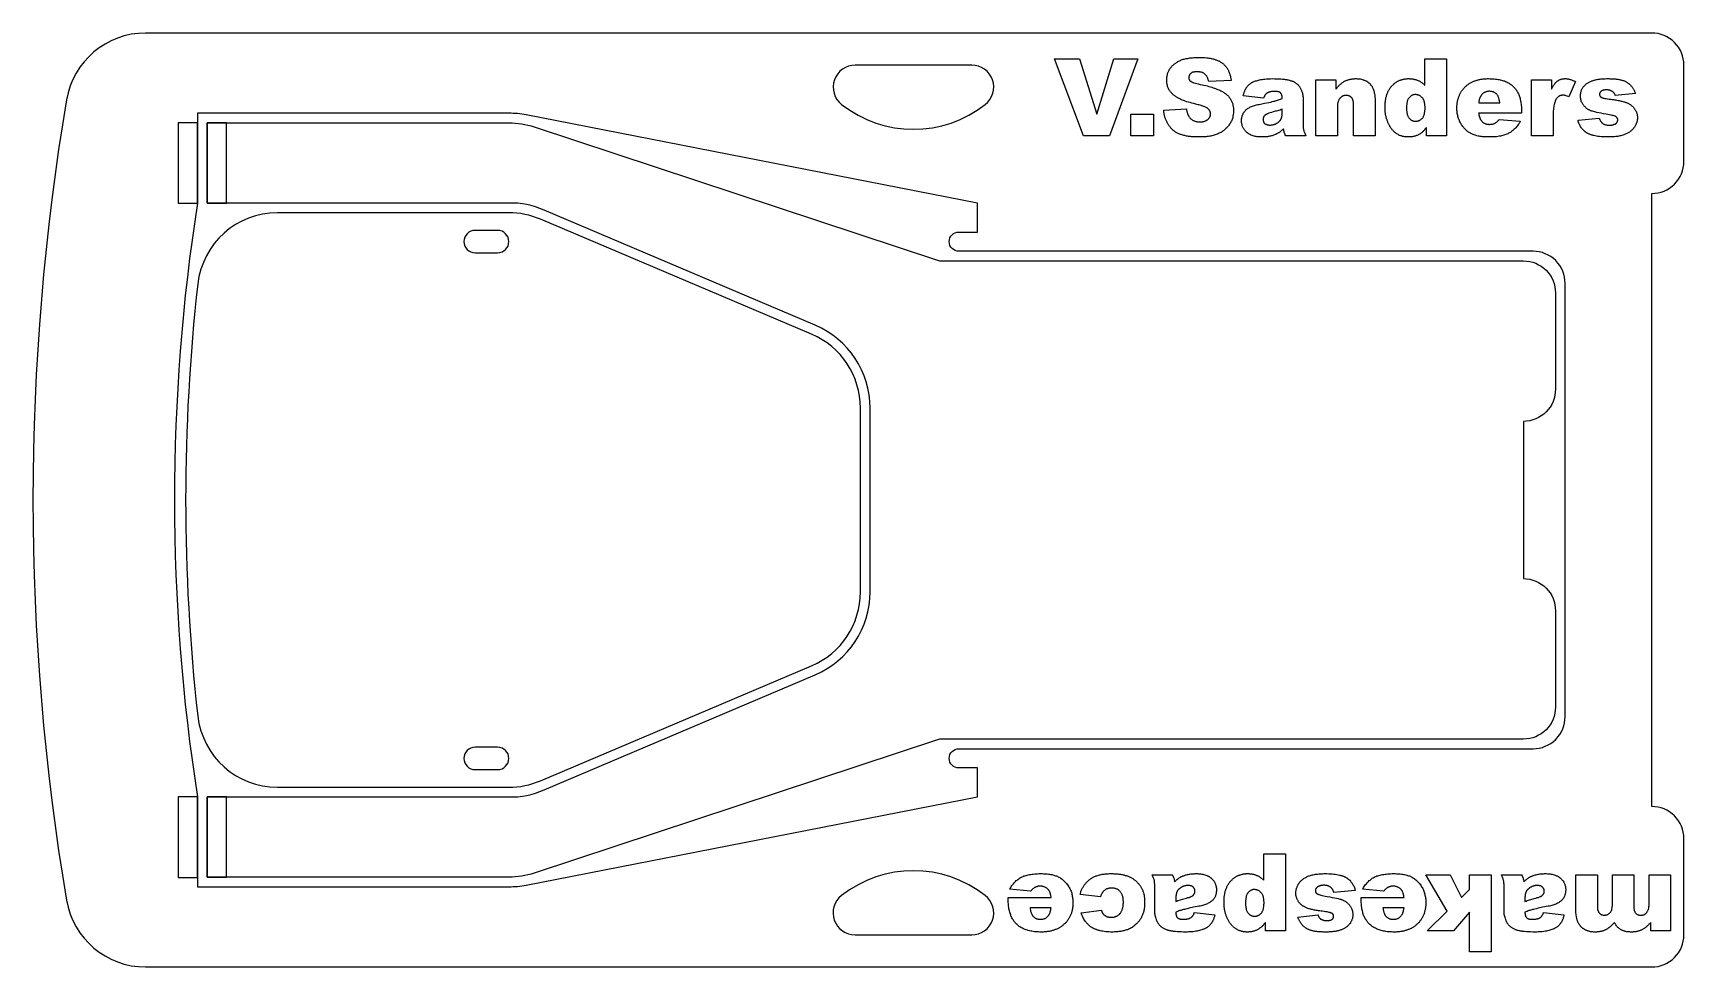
# Model space of a CAD drawing. Extents: x 16 to 1044, y 13 to 595.
import ezdxf

# ---------------------------------------------------------------- set-up
doc = ezdxf.new("R2010")
doc.units = 0
doc.layers.get('0').update_dxf_attribs({"linetype": 'CONTINUOUS'})

msp = doc.modelspace()

# ---------------------------------------------------------------- linework, layer by layer
for points in [[(36.6, 54.7, 0.36611), (85.9, 13), (1024.2, 13, 0.414214), (1044.2, 33), (1044.2, 93, 0.414214), (1024.2, 113), (1024.2, 495, 0.414214), (1044.2, 515), (1044.2, 575, 0.414214), (1024.2, 595), (85.9, 595, 0.366109), (36.6, 553.3, 0.083685)], [(519.5, 550.5, 0.345552), (609, 550.5, 0.712354), (600.5, 575), (528, 575, 0.712581)], [(118.2, 63), (124.2, 63), (312.2, 63, 0.048282), (323, 64), (604.2, 119), (604.2, 137), (592.5, 137, -1), (592.5, 149), (604.2, 149), (950.2, 149, 0.414214), (970.2, 169), (970.2, 439, 0.414214), (950.2, 459), (604.2, 459), (592.5, 459, -1), (592.5, 471), (604.2, 471), (604.2, 489), (323, 544, 0.048282), (312.2, 545), (124.2, 545), (118.2, 545), (118.2, 489, 0.077547), (118.2, 119)], [(124.2, 69), (124.2, 119), (312.2, 119, 0.11732), (334.1, 123.4), (503.1, 195.1, 0.301027), (537.2, 246.7), (537.2, 361.3, 0.301027), (503.1, 412.9), (334.1, 484.6, 0.11732), (312.2, 489), (124.2, 489), (124.2, 539), (312.2, 539, -0.079958), (327.9, 536.5), (580.5, 453), (944.2, 453, -0.414214), (964.2, 433), (964.2, 373, -0.414214), (944.2, 353), (944.2, 255, -0.414214), (964.2, 235), (964.2, 175, -0.414214), (944.2, 155), (580.5, 155), (327.9, 71.5, -0.079958), (312.2, 69)], [(118.4, 169.4, 0.38166), (168.1, 125), (312.2, 125, 0.100638), (331.8, 129), (500.8, 200.7, 0.301027), (531.2, 246.7), (531.2, 361.3, 0.301027), (500.8, 407.3), (331.8, 479, 0.100638), (312.2, 483), (168.1, 483, 0.38166), (118.4, 438.6, 0.056265)], [(305.2, 472), (291.2, 472, 1), (291.2, 458), (305.2, 458, 1)], [(291.2, 136), (305.2, 136, 1), (305.2, 150), (291.2, 150, 1)], [(527.9, 33), (600.5, 33, 0.712531), (609, 57.5, 0.345718), (519.4, 57.5, 0.712181)]]:
    msp.add_lwpolyline(points, format="xyb", close=True)
for points in [[(652.1, 579), (667.6, 579), (678.4, 544.5), (689.1, 579), (704.1, 579), (686.3, 531), (670.2, 531)], [(720.2, 546.9), (734.3, 547.8), (734.3, 547.3), (734.4, 546.9), (734.5, 546.5), (734.6, 546.1), (734.6, 545.8), (734.7, 545.4), (734.9, 545.1), (735, 544.7), (735.1, 544.4), (735.2, 544.1), (735.3, 543.8), (735.5, 543.5), (735.6, 543.3), (735.8, 543), (736, 542.8), (736.1, 542.5), (736.4, 542.2), (736.7, 541.8), (737.1, 541.5), (737.4, 541.3), (737.8, 541), (738.1, 540.7), (738.5, 540.5), (738.9, 540.3), (739.3, 540.2), (739.8, 540), (740.2, 539.9), (740.7, 539.8), (741.2, 539.7), (741.6, 539.7), (742.2, 539.6), (742.7, 539.6), (743.1, 539.6), (743.5, 539.6), (743.8, 539.7), (744.2, 539.7), (744.5, 539.8), (744.9, 539.8), (745.2, 539.9), (745.5, 540), (745.8, 540.1), (746.1, 540.2), (746.4, 540.3), (746.6, 540.4), (746.9, 540.6), (747.1, 540.8), (747.4, 540.9), (747.6, 541.1), (747.8, 541.3), (748, 541.5), (748.2, 541.7), (748.3, 541.9), (748.5, 542.1), (748.6, 542.3), (748.8, 542.5), (748.9, 542.7), (749, 542.9), (749.1, 543.1), (749.1, 543.4), (749.2, 543.6), (749.2, 543.8), (749.3, 544.1), (749.3, 544.3), (749.3, 544.6), (749.3, 544.8), (749.3, 545), (749.2, 545.2), (749.2, 545.5), (749.1, 545.7), (749.1, 545.9), (749, 546.1), (748.9, 546.3), (748.8, 546.5), (748.7, 546.7), (748.5, 546.9), (748.4, 547.1), (748.2, 547.3), (748, 547.5), (747.9, 547.7), (747.7, 547.9), (747.4, 548.1), (747.2, 548.3), (746.9, 548.4), (746.6, 548.6), (746.2, 548.8), (745.8, 549), (745.4, 549.2), (744.9, 549.3), (744.5, 549.5), (743.9, 549.7), (743.4, 549.8), (742.8, 550), (742.1, 550.2), (741.5, 550.3), (740.8, 550.5), (740.1, 550.7), (738.9, 551), (737.7, 551.2), (736.6, 551.6), (735.5, 551.9), (734.5, 552.2), (733.5, 552.5), (732.6, 552.9), (731.7, 553.2), (730.9, 553.6), (730.1, 554), (729.7, 554.2), (729.3, 554.4), (728.9, 554.6), (728.6, 554.8), (728.2, 555), (727.9, 555.2), (727.6, 555.4), (727.3, 555.6), (727, 555.8), (726.7, 556.1), (726.4, 556.3), (726.1, 556.5), (725.9, 556.7), (725.6, 557), (725.4, 557.2), (725.2, 557.4), (724.9, 557.7), (724.7, 557.9), (724.5, 558.2), (724.3, 558.4), (724.1, 558.7), (723.9, 559), (723.8, 559.2), (723.6, 559.5), (723.4, 559.8), (723.3, 560.1), (723.1, 560.4), (723, 560.6), (722.9, 560.9), (722.8, 561.2), (722.6, 561.5), (722.5, 561.8), (722.5, 562.1), (722.4, 562.4), (722.3, 562.8), (722.2, 563.1), (722.2, 563.4), (722.1, 563.7), (722.1, 564.1), (722, 564.4), (722, 564.7), (722, 565.1), (722, 565.4), (722, 565.8), (722, 566.2), (722, 566.7), (722, 567.1), (722.1, 567.6), (722.2, 568), (722.3, 568.5), (722.4, 568.9), (722.5, 569.4), (722.6, 569.8), (722.8, 570.2), (723, 570.7), (723.2, 571.1), (723.4, 571.5), (723.6, 571.9), (723.8, 572.4), (724.1, 572.8), (724.4, 573.2), (724.7, 573.6), (725, 573.9), (725.3, 574.3), (725.7, 574.7), (726, 575), (726.4, 575.4), (726.8, 575.7), (727.2, 576), (727.6, 576.3), (728.1, 576.6), (728.5, 576.9), (729, 577.2), (729.5, 577.4), (730, 577.7), (730.6, 577.9), (731.1, 578.2), (731.7, 578.4), (732.3, 578.6), (732.9, 578.8), (733.6, 578.9), (734.2, 579.1), (734.9, 579.2), (735.7, 579.3), (736.4, 579.5), (737.2, 579.6), (738, 579.6), (738.8, 579.7), (739.7, 579.8), (740.5, 579.8), (741.4, 579.8), (742.4, 579.8), (743.5, 579.8), (744.6, 579.8), (745.7, 579.7), (746.7, 579.6), (747.2, 579.5), (747.7, 579.5), (748.2, 579.4), (748.6, 579.3), (749.1, 579.3), (749.6, 579.2), (750, 579.1), (750.5, 579), (750.9, 578.9), (751.3, 578.7), (751.7, 578.6), (752.1, 578.5), (752.5, 578.3), (752.9, 578.2), (753.3, 578.1), (753.7, 577.9), (754.1, 577.7), (754.4, 577.6), (754.8, 577.4), (755.1, 577.2), (755.4, 577), (755.8, 576.8), (756.1, 576.6), (756.4, 576.4), (756.7, 576.2), (757, 576), (757.3, 575.7), (757.5, 575.5), (757.8, 575.2), (758.1, 575), (758.3, 574.7), (758.6, 574.4), (758.8, 574.2), (759, 573.9), (759.2, 573.6), (759.5, 573.3), (759.7, 573), (759.9, 572.6), (760.1, 572.3), (760.2, 572), (760.4, 571.6), (760.6, 571.3), (760.7, 570.9), (760.9, 570.5), (761, 570.2), (761.2, 569.8), (761.3, 569.4), (761.4, 569), (761.5, 568.6), (761.7, 568.2), (761.7, 567.7), (761.8, 567.3), (761.9, 566.9), (762, 566.4), (762.1, 566), (762.1, 565.5), (748.2, 564.7), (748.1, 565.1), (748, 565.5), (747.9, 565.8), (747.8, 566.2), (747.7, 566.5), (747.6, 566.9), (747.4, 567.2), (747.3, 567.5), (747.1, 567.8), (747, 568.1), (746.8, 568.3), (746.6, 568.6), (746.4, 568.8), (746.2, 569), (746, 569.2), (745.8, 569.4), (745.6, 569.6), (745.3, 569.8), (745.1, 569.9), (744.8, 570.1), (744.6, 570.2), (744.3, 570.3), (744, 570.4), (743.7, 570.5), (743.4, 570.6), (743, 570.7), (742.7, 570.7), (742.4, 570.8), (742, 570.8), (741.6, 570.9), (741.3, 570.9), (740.9, 570.9), (740.6, 570.9), (740.3, 570.9), (740, 570.8), (739.7, 570.8), (739.4, 570.8), (739.1, 570.7), (738.9, 570.7), (738.6, 570.6), (738.4, 570.5), (738.1, 570.5), (737.9, 570.4), (737.7, 570.3), (737.5, 570.2), (737.3, 570), (737.2, 569.9), (737, 569.8), (736.8, 569.6), (736.7, 569.5), (736.5, 569.4), (736.4, 569.2), (736.3, 569.1), (736.2, 568.9), (736.1, 568.7), (736, 568.6), (735.9, 568.4), (735.9, 568.2), (735.8, 568.1), (735.8, 567.9), (735.7, 567.7), (735.7, 567.5), (735.7, 567.3), (735.7, 567.1), (735.7, 567), (735.7, 566.8), (735.7, 566.7), (735.7, 566.6), (735.8, 566.4), (735.8, 566.3), (735.9, 566.2), (735.9, 566), (736, 565.9), (736.1, 565.8), (736.2, 565.6), (736.3, 565.5), (736.5, 565.3), (736.8, 565.1), (736.9, 564.9), (737.1, 564.8), (737.3, 564.7), (737.5, 564.6), (737.7, 564.5), (737.9, 564.4), (738.2, 564.2), (738.5, 564.1), (738.8, 564), (739.2, 563.9), (739.9, 563.7), (740.8, 563.5), (741.7, 563.3), (742.9, 563), (744.1, 562.8), (745.2, 562.5), (746.3, 562.2), (747.3, 562), (748.3, 561.7), (749.2, 561.4), (750.1, 561.2), (750.9, 560.9), (751.7, 560.6), (752.5, 560.4), (753.2, 560.1), (753.9, 559.8), (754.5, 559.6), (755.1, 559.3), (755.7, 559), (756.2, 558.8), (756.7, 558.5), (757.2, 558.2), (757.6, 557.9), (758.1, 557.6), (758.5, 557.3), (758.9, 557), (759.3, 556.6), (759.7, 556.3), (760, 556), (760.4, 555.6), (760.7, 555.2), (761, 554.9), (761.3, 554.5), (761.5, 554.1), (761.8, 553.7), (762, 553.3), (762.2, 552.9), (762.4, 552.5), (762.6, 552.1), (762.8, 551.7), (763, 551.2), (763.1, 550.8), (763.2, 550.4), (763.3, 549.9), (763.4, 549.5), (763.5, 549), (763.6, 548.5), (763.6, 548.1), (763.7, 547.6), (763.7, 547.1), (763.7, 546.6), (763.7, 546), (763.7, 545.5), (763.6, 544.9), (763.5, 544.4), (763.5, 543.8), (763.3, 543.3), (763.2, 542.7), (763.1, 542.2), (762.9, 541.7), (762.7, 541.1), (762.5, 540.6), (762.3, 540.1), (762, 539.6), (761.7, 539.1), (761.5, 538.6), (761.1, 538.1), (760.8, 537.6), (760.5, 537.2), (760.1, 536.7), (759.7, 536.3), (759.4, 535.9), (758.9, 535.4), (758.5, 535.1), (758.1, 534.7), (757.6, 534.3), (757.2, 534), (756.7, 533.6), (756.2, 533.3), (755.7, 533), (755.1, 532.7), (754.6, 532.5), (754, 532.2), (753.4, 532), (752.8, 531.7), (752.2, 531.5), (751.6, 531.3), (750.9, 531.1), (750.2, 531), (749.5, 530.8), (748.8, 530.7), (748.1, 530.6), (747.3, 530.5), (746.6, 530.4), (745.8, 530.3), (745, 530.3), (744.2, 530.2), (743.3, 530.2), (742.5, 530.2), (741.7, 530.2), (741, 530.2), (740.2, 530.2), (739.5, 530.3), (738.8, 530.3), (738.1, 530.3), (737.5, 530.4), (736.8, 530.5), (736.2, 530.6), (735.5, 530.6), (734.9, 530.7), (734.3, 530.8), (733.7, 531), (733.2, 531.1), (732.6, 531.2), (732.1, 531.4), (731.6, 531.5), (731.1, 531.7), (730.6, 531.8), (730.1, 532), (729.6, 532.2), (729.2, 532.4), (728.7, 532.6), (728.3, 532.8), (727.9, 533.1), (727.5, 533.3), (727.2, 533.5), (726.8, 533.8), (726.4, 534.1), (726.1, 534.3), (725.8, 534.6), (725.5, 534.9), (725.2, 535.2), (724.9, 535.5), (724.6, 535.8), (724.4, 536.1), (724.1, 536.4), (723.9, 536.8), (723.6, 537.1), (723.4, 537.4), (723.2, 537.8), (722.9, 538.1), (722.7, 538.4), (722.5, 538.8), (722.3, 539.1), (722.2, 539.5), (722, 539.9), (721.8, 540.3), (721.6, 540.6), (721.5, 541), (721.3, 541.4), (721.2, 541.8), (721.1, 542.2), (720.9, 542.6), (720.8, 543), (720.7, 543.4), (720.6, 543.8), (720.5, 544.2), (720.5, 544.7), (720.4, 545.1), (720.3, 545.5), (720.2, 546), (720.2, 546.4)], [(896.3, 579), (896.3, 531), (883.9, 531), (883.9, 536.1), (883.5, 535.7), (883.2, 535.4), (882.9, 535), (882.6, 534.6), (882.3, 534.3), (882, 534), (881.7, 533.7), (881.4, 533.4), (881.1, 533.1), (880.8, 532.9), (880.5, 532.6), (880.2, 532.4), (879.9, 532.2), (879.6, 532), (879.4, 531.9), (879.1, 531.7), (878.7, 531.5), (878.4, 531.4), (878, 531.2), (877.6, 531.1), (877.2, 530.9), (876.8, 530.8), (876.4, 530.7), (876, 530.6), (875.6, 530.5), (875.2, 530.4), (874.8, 530.4), (874.4, 530.3), (874, 530.3), (873.5, 530.2), (873.1, 530.2), (872.7, 530.2), (872.2, 530.2), (871.8, 530.2), (871.4, 530.3), (870.9, 530.3), (870.5, 530.3), (870.1, 530.4), (869.7, 530.5), (869.3, 530.6), (868.9, 530.6), (868.6, 530.7), (868.2, 530.9), (867.8, 531), (867.4, 531.1), (867.1, 531.2), (866.7, 531.4), (866.4, 531.6), (866.1, 531.7), (865.7, 531.9), (865.4, 532.1), (865.1, 532.3), (864.8, 532.5), (864.5, 532.8), (864.2, 533), (863.9, 533.3), (863.6, 533.5), (863.3, 533.8), (863.1, 534.1), (862.8, 534.4), (862.5, 534.7), (862.3, 535), (862.1, 535.3), (861.8, 535.6), (861.6, 536), (861.4, 536.3), (861.1, 536.7), (860.9, 537), (860.7, 537.4), (860.5, 537.7), (860.4, 538.1), (860.2, 538.5), (860, 538.8), (859.8, 539.2), (859.7, 539.6), (859.5, 540), (859.4, 540.4), (859.3, 540.8), (859.1, 541.2), (859, 541.6), (858.9, 542), (858.8, 542.4), (858.7, 542.9), (858.6, 543.3), (858.5, 543.7), (858.4, 544.1), (858.4, 544.6), (858.3, 545), (858.2, 545.5), (858.2, 545.9), (858.2, 546.4), (858.1, 546.9), (858.1, 547.3), (858.1, 547.8), (858.1, 548.7), (858.1, 549.3), (858.1, 549.8), (858.1, 550.3), (858.1, 550.8), (858.2, 551.3), (858.2, 551.8), (858.3, 552.3), (858.3, 552.8), (858.4, 553.3), (858.5, 553.8), (858.6, 554.2), (858.6, 554.7), (858.7, 555.1), (858.9, 555.5), (859, 556), (859.1, 556.4), (859.2, 556.8), (859.4, 557.2), (859.5, 557.6), (859.7, 558), (859.8, 558.3), (860, 558.7), (860.2, 559.1), (860.4, 559.4), (860.6, 559.8), (860.8, 560.1), (861, 560.4), (861.2, 560.8), (861.5, 561.1), (861.7, 561.4), (862, 561.7), (862.2, 562), (862.5, 562.3), (862.7, 562.5), (863, 562.8), (863.3, 563), (863.6, 563.3), (863.8, 563.5), (864.1, 563.8), (864.4, 564), (864.7, 564.2), (865, 564.4), (865.3, 564.6), (865.6, 564.8), (865.9, 564.9), (866.3, 565.1), (866.6, 565.3), (866.9, 565.4), (867.2, 565.6), (867.6, 565.7), (867.9, 565.8), (868.3, 565.9), (868.6, 566), (869, 566.1), (869.3, 566.2), (869.7, 566.3), (870, 566.3), (870.4, 566.4), (870.8, 566.4), (871.2, 566.5), (871.6, 566.5), (871.9, 566.5), (872.3, 566.6), (872.7, 566.6), (873.1, 566.6), (873.5, 566.5), (873.9, 566.5), (874.3, 566.5), (874.6, 566.5), (875, 566.4), (875.3, 566.4), (875.7, 566.3), (876.1, 566.2), (876.4, 566.1), (876.7, 566.1), (877.1, 566), (877.4, 565.9), (877.7, 565.8), (878.1, 565.6), (878.4, 565.5), (878.7, 565.4), (879, 565.2), (879.3, 565.1), (879.6, 564.9), (879.9, 564.8), (880.2, 564.6), (880.5, 564.4), (880.8, 564.2), (881.1, 564), (881.3, 563.8), (881.6, 563.6), (881.9, 563.3), (882.1, 563.1), (882.4, 562.9), (882.6, 562.6), (882.9, 562.4), (882.9, 579)], [(782.4, 554.5), (769.7, 555.9), (769.9, 556.7), (770, 557.1), (770.1, 557.4), (770.2, 557.8), (770.3, 558.2), (770.4, 558.5), (770.6, 558.8), (770.7, 559.2), (770.8, 559.5), (771, 559.8), (771.1, 560.1), (771.3, 560.3), (771.4, 560.6), (771.6, 560.9), (771.8, 561.1), (771.9, 561.3), (772.1, 561.6), (772.3, 561.8), (772.5, 562), (772.7, 562.3), (773, 562.5), (773.2, 562.7), (773.4, 562.9), (773.7, 563.1), (773.9, 563.3), (774.2, 563.5), (774.5, 563.7), (774.8, 563.9), (775.1, 564.1), (775.4, 564.3), (775.7, 564.4), (775.9, 564.6), (776.2, 564.7), (776.4, 564.8), (776.7, 564.9), (777.3, 565.1), (777.9, 565.3), (778.5, 565.5), (779.2, 565.7), (779.9, 565.9), (780.7, 566), (781.5, 566.1), (782.4, 566.2), (783.2, 566.3), (784.1, 566.4), (784.9, 566.5), (785.8, 566.5), (786.7, 566.5), (787.7, 566.6), (789.1, 566.5), (790.5, 566.5), (791.8, 566.5), (793.1, 566.4), (794.2, 566.3), (795.3, 566.2), (795.9, 566.1), (796.4, 566), (796.8, 566), (797.3, 565.9), (797.7, 565.8), (798.2, 565.7), (798.6, 565.6), (799, 565.5), (799.4, 565.3), (799.9, 565.2), (800.2, 565), (800.6, 564.9), (801, 564.7), (801.4, 564.5), (801.7, 564.3), (802.1, 564.1), (802.4, 563.8), (802.7, 563.6), (803, 563.3), (803.4, 563.1), (803.6, 562.9), (803.8, 562.7), (804, 562.5), (804.2, 562.3), (804.3, 562), (804.5, 561.8), (804.7, 561.6), (804.9, 561.3), (805, 561), (805.2, 560.8), (805.4, 560.5), (805.5, 560.2), (805.6, 559.9), (805.8, 559.6), (805.9, 559.2), (806, 558.9), (806.3, 558.2), (806.5, 557.6), (806.6, 556.9), (806.8, 556.3), (806.9, 555.6), (807, 555), (807, 554.7), (807, 554.4), (807, 554.1), (807, 553.8), (807, 538.4), (807, 537.8), (807, 537.2), (807.1, 536.7), (807.1, 536.2), (807.1, 535.7), (807.2, 535.3), (807.3, 534.9), (807.3, 534.6), (807.4, 534.2), (807.5, 533.8), (807.7, 533.4), (807.8, 533), (808, 532.5), (808.2, 532), (808.4, 531.5), (808.7, 531), (796.2, 531), (795.8, 531.6), (795.6, 532.2), (795.3, 532.7), (795.3, 532.9), (795.2, 533), (795.1, 533.4), (795, 534), (794.9, 534.6), (794.7, 535.3), (794.4, 534.9), (794.1, 534.6), (793.8, 534.4), (793.4, 534.1), (793.1, 533.8), (792.8, 533.6), (792.5, 533.3), (792.1, 533.1), (791.8, 532.9), (791.5, 532.7), (791.2, 532.5), (790.8, 532.3), (790.5, 532.1), (790.2, 531.9), (789.9, 531.8), (789.5, 531.7), (789.1, 531.5), (788.6, 531.3), (788.2, 531.2), (787.7, 531), (787.2, 530.9), (786.7, 530.8), (786.2, 530.7), (785.7, 530.6), (785.2, 530.5), (784.7, 530.4), (784.1, 530.4), (783.6, 530.3), (783, 530.3), (782.5, 530.2), (781.9, 530.2), (781.3, 530.2), (780.6, 530.2), (779.8, 530.3), (779.1, 530.3), (778.4, 530.4), (777.7, 530.5), (777.1, 530.6), (776.4, 530.8), (775.8, 530.9), (775.3, 531.1), (774.7, 531.3), (774.4, 531.5), (774.2, 531.6), (773.9, 531.7), (773.7, 531.8), (773.4, 532), (773.2, 532.1), (773, 532.3), (772.7, 532.4), (772.5, 532.6), (772.3, 532.7), (772.1, 532.9), (771.9, 533.1), (771.5, 533.5), (771.1, 533.8), (770.8, 534.2), (770.5, 534.6), (770.2, 535), (769.9, 535.4), (769.7, 535.9), (769.5, 536.3), (769.3, 536.8), (769.1, 537.2), (769, 537.7), (768.8, 538.2), (768.8, 538.7), (768.7, 539.2), (768.7, 539.7), (768.6, 540.2), (768.7, 540.7), (768.7, 541.2), (768.7, 541.6), (768.8, 542.1), (768.9, 542.5), (769, 543), (769.1, 543.4), (769.2, 543.8), (769.4, 544.2), (769.6, 544.6), (769.7, 545), (770, 545.4), (770.2, 545.7), (770.4, 546.1), (770.7, 546.4), (771, 546.7), (771.3, 547), (771.6, 547.3), (772, 547.6), (772.4, 547.9), (772.8, 548.2), (773.3, 548.4), (773.8, 548.7), (774.3, 548.9), (774.8, 549.2), (775.4, 549.4), (776, 549.6), (776.7, 549.8), (777.3, 550), (778, 550.2), (778.8, 550.4), (779.6, 550.5), (783, 551.2), (785.7, 551.8), (786.9, 552), (787.8, 552.3), (788.6, 552.5), (789.3, 552.6), (789.8, 552.8), (790.4, 553), (791, 553.1), (791.6, 553.3), (792.2, 553.5), (792.8, 553.7), (793.4, 554), (794, 554.2), (794, 554.5), (794, 554.8), (794, 555.1), (793.9, 555.4), (793.9, 555.6), (793.8, 555.8), (793.8, 556.1), (793.7, 556.3), (793.7, 556.5), (793.6, 556.7), (793.5, 556.9), (793.4, 557.1), (793.3, 557.2), (793.2, 557.4), (793.1, 557.5), (793, 557.7), (792.8, 557.8), (792.7, 557.9), (792.5, 558), (792.4, 558.1), (792.2, 558.2), (792, 558.3), (791.8, 558.3), (791.6, 558.4), (791.3, 558.4), (791.1, 558.5), (790.9, 558.5), (790.6, 558.6), (790.3, 558.6), (790, 558.6), (789.7, 558.6), (789.4, 558.6), (789, 558.6), (788.6, 558.6), (788.2, 558.6), (787.9, 558.6), (787.5, 558.5), (787.2, 558.5), (786.9, 558.4), (786.5, 558.4), (786.2, 558.3), (786, 558.2), (785.7, 558.1), (785.4, 558), (785.2, 557.9), (784.9, 557.8), (784.7, 557.7), (784.5, 557.6), (784.3, 557.5), (784.2, 557.4), (784, 557.2), (783.9, 557.1), (783.7, 556.9), (783.6, 556.8), (783.5, 556.6), (783.3, 556.4), (783.2, 556.2), (783.1, 556), (783, 555.8), (782.9, 555.5), (782.7, 555.3), (782.6, 555.1), (782.5, 554.8)], [(815, 565.8), (827.4, 565.8), (827.4, 560.1), (827.8, 560.5), (828.1, 560.9), (828.5, 561.3), (828.8, 561.7), (829.2, 562.1), (829.5, 562.4), (829.9, 562.8), (830.2, 563.1), (830.6, 563.4), (830.9, 563.7), (831.3, 563.9), (831.6, 564.2), (832, 564.4), (832.3, 564.7), (832.7, 564.9), (833.1, 565.1), (833.4, 565.2), (833.8, 565.4), (834.2, 565.6), (834.6, 565.7), (835, 565.9), (835.4, 566), (835.8, 566.1), (836.2, 566.2), (836.6, 566.3), (837.1, 566.3), (837.6, 566.4), (838, 566.5), (838.5, 566.5), (839, 566.5), (839.5, 566.6), (840, 566.6), (840.7, 566.5), (841.3, 566.5), (842, 566.4), (842.6, 566.4), (843.2, 566.2), (843.8, 566.1), (844.4, 565.9), (844.7, 565.8), (844.9, 565.7), (845.2, 565.6), (845.5, 565.5), (845.7, 565.4), (846, 565.3), (846.2, 565.1), (846.5, 565), (846.7, 564.9), (846.9, 564.7), (847.2, 564.6), (847.4, 564.4), (847.6, 564.2), (847.8, 564), (848, 563.9), (848.3, 563.7), (848.5, 563.5), (848.7, 563.3), (848.8, 563.1), (849, 562.8), (849.2, 562.6), (849.4, 562.4), (849.6, 562.2), (849.7, 561.9), (849.9, 561.7), (850, 561.4), (850.2, 561.1), (850.3, 560.9), (850.4, 560.6), (850.6, 560.3), (850.7, 560), (850.8, 559.7), (850.9, 559.4), (851, 559.1), (851.1, 558.8), (851.2, 558.4), (851.3, 558.1), (851.3, 557.8), (851.5, 557), (851.6, 556.3), (851.7, 555.6), (851.7, 554.8), (851.8, 553.9), (851.8, 553.1), (851.8, 531), (838.4, 531), (838.4, 550.1), (838.4, 550.5), (838.4, 550.9), (838.3, 551.3), (838.3, 551.6), (838.3, 552), (838.2, 552.3), (838.2, 552.6), (838.1, 552.9), (838, 553.2), (837.9, 553.5), (837.8, 553.7), (837.7, 554), (837.6, 554.2), (837.5, 554.4), (837.3, 554.6), (837.2, 554.8), (837, 554.9), (836.9, 555.1), (836.7, 555.2), (836.5, 555.3), (836.3, 555.5), (836.1, 555.6), (835.9, 555.7), (835.7, 555.8), (835.5, 555.9), (835.3, 555.9), (835, 556), (834.8, 556), (834.6, 556.1), (834.3, 556.1), (834, 556.1), (833.8, 556.1), (833.5, 556.1), (833.2, 556.1), (832.9, 556), (832.6, 556), (832.3, 555.9), (832.1, 555.9), (831.8, 555.8), (831.6, 555.7), (831.3, 555.5), (831.1, 555.4), (830.9, 555.2), (830.7, 555.1), (830.4, 554.9), (830.2, 554.7), (830, 554.5), (829.8, 554.3), (829.7, 554), (829.5, 553.8), (829.3, 553.5), (829.2, 553.2), (829, 552.8), (828.9, 552.5), (828.8, 552.1), (828.7, 551.7), (828.6, 551.3), (828.5, 550.8), (828.5, 550.4), (828.4, 549.9), (828.4, 549.4), (828.4, 548.8), (828.3, 548.3), (828.3, 547.7), (828.3, 531), (815, 531)], [(943.1, 545.1), (916.3, 545.1), (916.4, 544.7), (916.5, 544.3), (916.5, 543.9), (916.6, 543.6), (916.7, 543.2), (916.8, 542.9), (916.9, 542.6), (917, 542.3), (917.1, 542), (917.2, 541.7), (917.3, 541.4), (917.5, 541.2), (917.6, 540.9), (917.8, 540.7), (917.9, 540.5), (918.1, 540.3), (918.3, 540), (918.6, 539.8), (918.8, 539.5), (919.1, 539.3), (919.4, 539.1), (919.7, 538.9), (920, 538.8), (920.3, 538.6), (920.6, 538.5), (921, 538.4), (921.3, 538.3), (921.6, 538.2), (922, 538.1), (922.4, 538.1), (922.7, 538), (923.1, 538), (923.4, 538), (923.6, 538.1), (923.9, 538.1), (924.1, 538.1), (924.3, 538.1), (924.6, 538.2), (924.8, 538.2), (925, 538.3), (925.3, 538.4), (925.5, 538.4), (925.7, 538.5), (926, 538.6), (926.2, 538.7), (926.4, 538.8), (926.6, 538.9), (926.9, 539), (927.1, 539.2), (927.4, 539.4), (927.7, 539.6), (928, 539.9), (928.3, 540.2), (928.6, 540.5), (928.9, 540.8), (929.2, 541.2), (942.3, 540), (941.9, 539.4), (941.5, 538.7), (941.1, 538.1), (940.7, 537.6), (940.3, 537), (939.9, 536.5), (939.4, 536), (939, 535.5), (938.5, 535), (938.1, 534.6), (937.6, 534.2), (937.1, 533.8), (936.6, 533.4), (936.1, 533.1), (935.6, 532.8), (935, 532.5), (934.5, 532.2), (933.9, 532), (933.3, 531.7), (932.7, 531.5), (932, 531.3), (931.3, 531.1), (930.6, 530.9), (929.9, 530.8), (929.1, 530.7), (928.3, 530.5), (927.4, 530.4), (926.6, 530.4), (925.7, 530.3), (924.8, 530.3), (923.8, 530.2), (922.8, 530.2), (922, 530.2), (921.1, 530.2), (920.3, 530.3), (919.6, 530.3), (918.8, 530.4), (918.1, 530.5), (917.3, 530.6), (916.7, 530.7), (916, 530.8), (915.3, 531), (914.7, 531.1), (914.1, 531.3), (913.5, 531.5), (913, 531.7), (912.5, 531.9), (912, 532.2), (911.5, 532.4), (911, 532.7), (910.5, 533), (910.1, 533.3), (909.6, 533.6), (909.2, 533.9), (908.8, 534.3), (908.3, 534.7), (907.9, 535.1), (907.5, 535.5), (907.2, 535.9), (906.8, 536.4), (906.4, 536.8), (906.1, 537.3), (905.7, 537.8), (905.4, 538.4), (905.1, 538.9), (904.8, 539.4), (904.5, 540), (904.3, 540.6), (904, 541.1), (903.8, 541.7), (903.6, 542.3), (903.4, 543), (903.3, 543.6), (903.2, 544.2), (903, 544.9), (903, 545.5), (902.9, 546.2), (902.8, 546.9), (902.8, 547.6), (902.8, 548.3), (902.8, 548.8), (902.8, 549.3), (902.8, 549.8), (902.9, 550.3), (902.9, 550.8), (903, 551.3), (903, 551.7), (903.1, 552.2), (903.2, 552.7), (903.3, 553.1), (903.4, 553.6), (903.5, 554), (903.7, 554.4), (903.8, 554.9), (903.9, 555.3), (904.1, 555.7), (904.3, 556.1), (904.4, 556.5), (904.6, 556.9), (904.8, 557.3), (905, 557.7), (905.3, 558.1), (905.5, 558.4), (905.7, 558.8), (906, 559.2), (906.2, 559.5), (906.5, 559.9), (906.8, 560.2), (907.1, 560.5), (907.4, 560.9), (907.7, 561.2), (908, 561.5), (908.3, 561.8), (908.7, 562.1), (909, 562.4), (909.4, 562.7), (909.7, 563), (910.1, 563.2), (910.5, 563.5), (910.9, 563.7), (911.3, 564), (911.7, 564.2), (912.1, 564.4), (912.5, 564.6), (912.9, 564.8), (913.3, 565), (913.8, 565.1), (914.2, 565.3), (914.7, 565.5), (915.1, 565.6), (915.6, 565.7), (916.1, 565.8), (916.6, 566), (917.1, 566.1), (917.6, 566.2), (918.1, 566.2), (918.6, 566.3), (919.1, 566.4), (919.7, 566.4), (920.2, 566.5), (920.7, 566.5), (921.3, 566.5), (921.9, 566.6), (922.4, 566.6), (923.4, 566.5), (924.3, 566.5), (925.1, 566.5), (926, 566.4), (926.8, 566.3), (927.6, 566.2), (928.4, 566.1), (929.1, 566), (929.8, 565.8), (930.5, 565.7), (931.2, 565.5), (931.9, 565.3), (932.5, 565.1), (933.1, 564.8), (933.7, 564.6), (934.2, 564.3), (934.8, 564), (935.3, 563.7), (935.8, 563.4), (936.3, 563), (936.7, 562.7), (937.2, 562.3), (937.6, 561.9), (938, 561.5), (938.4, 561.1), (938.8, 560.7), (939.2, 560.2), (939.5, 559.8), (939.9, 559.3), (940.2, 558.8), (940.5, 558.3), (940.8, 557.8), (941.1, 557.2), (941.3, 556.6), (941.6, 556.1), (941.8, 555.4), (942, 554.8), (942.2, 554.2), (942.3, 553.5), (942.5, 552.8), (942.6, 552.1), (942.7, 551.4), (942.8, 550.6), (942.9, 549.9), (943, 549.1), (943, 548.3), (943.1, 547.4), (943.1, 546.6)], [(949.3, 565.8), (961.8, 565.8), (961.8, 560.1), (962, 560.5), (962.2, 561), (962.5, 561.4), (962.7, 561.8), (962.9, 562.2), (963.2, 562.5), (963.4, 562.9), (963.6, 563.2), (963.9, 563.5), (964.1, 563.8), (964.3, 564.1), (964.6, 564.3), (964.8, 564.6), (965, 564.8), (965.3, 565), (965.5, 565.2), (965.8, 565.3), (966, 565.5), (966.3, 565.6), (966.5, 565.8), (966.8, 565.9), (967.1, 566), (967.4, 566.1), (967.6, 566.2), (967.9, 566.3), (968.3, 566.4), (968.6, 566.4), (968.9, 566.5), (969.2, 566.5), (969.6, 566.5), (969.9, 566.6), (970.2, 566.6), (970.6, 566.6), (971, 566.5), (971.4, 566.5), (971.7, 566.4), (972.1, 566.4), (972.5, 566.3), (972.9, 566.2), (973.3, 566.1), (973.7, 566), (974.1, 565.8), (974.6, 565.7), (975, 565.5), (975.4, 565.3), (975.8, 565.2), (976.3, 564.9), (976.7, 564.7), (972.6, 555.2), (972, 555.5), (971.4, 555.7), (970.9, 555.8), (970.5, 556), (970, 556.1), (969.6, 556.2), (969.2, 556.2), (968.8, 556.2), (968.5, 556.2), (968.2, 556.2), (967.9, 556.1), (967.6, 556.1), (967.3, 556), (967, 555.9), (966.8, 555.8), (966.5, 555.7), (966.3, 555.5), (966, 555.4), (965.8, 555.2), (965.6, 555), (965.4, 554.8), (965.2, 554.6), (965, 554.3), (964.8, 554.1), (964.6, 553.9), (964.5, 553.6), (964.4, 553.4), (964.3, 553.2), (964.2, 553), (964.1, 552.7), (963.9, 552.2), (963.7, 551.6), (963.5, 551), (963.4, 550.4), (963.2, 549.7), (963.1, 548.9), (963, 548.2), (962.9, 547.4), (962.8, 546.5), (962.8, 545.6), (962.7, 544.7), (962.7, 543.7), (962.7, 542.7), (962.7, 531), (949.3, 531)], [(978.3, 540.7), (991.5, 541.9), (991.6, 541.6), (991.7, 541.3), (991.8, 541.1), (991.9, 540.8), (992.1, 540.6), (992.2, 540.3), (992.3, 540.1), (992.5, 539.9), (992.6, 539.7), (992.8, 539.5), (992.9, 539.3), (993.1, 539.1), (993.3, 539), (993.4, 538.8), (993.6, 538.7), (993.8, 538.5), (994, 538.4), (994.2, 538.3), (994.4, 538.2), (994.6, 538.1), (994.8, 538), (995, 537.9), (995.3, 537.8), (995.5, 537.8), (995.8, 537.7), (996, 537.7), (996.3, 537.6), (996.5, 537.6), (996.8, 537.6), (997.1, 537.5), (997.4, 537.5), (997.7, 537.5), (998, 537.5), (998.4, 537.5), (998.7, 537.6), (999, 537.6), (999.3, 537.6), (999.6, 537.7), (999.8, 537.7), (1000.1, 537.8), (1000.3, 537.9), (1000.6, 538), (1000.8, 538.1), (1001.1, 538.2), (1001.3, 538.3), (1001.5, 538.4), (1001.7, 538.5), (1001.9, 538.7), (1002, 538.8), (1002.1, 538.9), (1002.3, 539), (1002.4, 539.1), (1002.5, 539.2), (1002.6, 539.4), (1002.7, 539.5), (1002.7, 539.6), (1002.8, 539.8), (1002.9, 539.9), (1002.9, 540), (1002.9, 540.2), (1003, 540.3), (1003, 540.5), (1003, 540.6), (1003, 540.8), (1003, 541), (1003, 541.1), (1003, 541.3), (1002.9, 541.5), (1002.9, 541.6), (1002.8, 541.8), (1002.7, 541.9), (1002.6, 542.1), (1002.5, 542.2), (1002.4, 542.3), (1002.3, 542.5), (1002.2, 542.6), (1002, 542.7), (1001.9, 542.8), (1001.7, 542.9), (1001.5, 543), (1001.4, 543.1), (1001.2, 543.2), (1000.7, 543.3), (1000.2, 543.5), (999.5, 543.6), (998.8, 543.8), (997.9, 544), (996.9, 544.2), (995.8, 544.4), (994.1, 544.7), (992.6, 545), (991.2, 545.3), (989.9, 545.5), (988.8, 545.8), (987.8, 546.1), (987.3, 546.2), (986.9, 546.4), (986.5, 546.5), (986.1, 546.6), (985.8, 546.8), (985.5, 546.9), (985.2, 547.1), (984.8, 547.2), (984.5, 547.4), (984.2, 547.6), (983.9, 547.8), (983.6, 548), (983.4, 548.2), (983.1, 548.5), (982.8, 548.7), (982.6, 549), (982.3, 549.2), (982.1, 549.5), (981.8, 549.8), (981.6, 550.1), (981.4, 550.4), (981.2, 550.7), (981, 551), (980.8, 551.4), (980.6, 551.7), (980.5, 552), (980.3, 552.4), (980.2, 552.7), (980.1, 553.1), (980, 553.4), (979.9, 553.8), (979.9, 554.2), (979.8, 554.5), (979.8, 554.9), (979.7, 555.3), (979.7, 555.7), (979.7, 556.1), (979.8, 556.5), (979.8, 557), (979.9, 557.4), (979.9, 557.8), (980, 558.1), (980.1, 558.5), (980.2, 558.9), (980.4, 559.3), (980.5, 559.6), (980.7, 560), (980.9, 560.3), (981.1, 560.7), (981.3, 561), (981.5, 561.3), (981.7, 561.6), (982, 561.9), (982.3, 562.2), (982.5, 562.5), (982.8, 562.8), (983.1, 563.1), (983.4, 563.3), (983.8, 563.6), (984.1, 563.8), (984.5, 564), (984.8, 564.2), (985.2, 564.4), (985.6, 564.6), (986, 564.8), (986.4, 565), (986.8, 565.2), (987.2, 565.3), (987.7, 565.5), (988.1, 565.6), (988.6, 565.7), (989.1, 565.9), (989.7, 566), (990.2, 566.1), (990.8, 566.2), (991.3, 566.3), (991.9, 566.3), (992.5, 566.4), (993.2, 566.4), (993.8, 566.5), (994.5, 566.5), (995.2, 566.5), (995.9, 566.6), (996.6, 566.6), (997.4, 566.6), (998.1, 566.5), (998.8, 566.5), (999.5, 566.5), (1000.2, 566.5), (1000.8, 566.4), (1001.5, 566.4), (1002, 566.3), (1002.6, 566.3), (1003.1, 566.2), (1003.6, 566.1), (1004.1, 566), (1004.6, 565.9), (1005, 565.8), (1005.4, 565.7), (1005.8, 565.6), (1006.2, 565.5), (1006.5, 565.4), (1006.9, 565.2), (1007.2, 565.1), (1007.6, 564.9), (1007.9, 564.7), (1008.2, 564.6), (1008.5, 564.4), (1008.8, 564.2), (1009.1, 564), (1009.4, 563.8), (1009.7, 563.6), (1010, 563.4), (1010.2, 563.1), (1010.5, 562.9), (1010.8, 562.7), (1011, 562.4), (1011.2, 562.1), (1011.5, 561.9), (1011.7, 561.6), (1011.9, 561.3), (1012.2, 561), (1012.4, 560.6), (1012.6, 560.3), (1012.8, 560), (1013, 559.6), (1013.2, 559.3), (1013.4, 558.9), (1013.5, 558.5), (1013.7, 558.1), (1013.9, 557.7), (1014, 557.3), (1001.4, 556), (1001.3, 556.4), (1001.1, 556.8), (1001, 557), (1001, 557.1), (1000.9, 557.3), (1000.8, 557.5), (1000.7, 557.6), (1000.5, 557.8), (1000.4, 557.9), (1000.3, 558), (1000.2, 558.1), (1000.1, 558.3), (999.9, 558.4), (999.8, 558.5), (999.6, 558.6), (999.4, 558.7), (999.2, 558.8), (998.9, 558.9), (998.7, 559), (998.5, 559.1), (998.3, 559.2), (998, 559.3), (997.8, 559.3), (997.6, 559.4), (997.3, 559.4), (997, 559.5), (996.8, 559.5), (996.5, 559.5), (996.3, 559.5), (996, 559.5), (995.4, 559.5), (994.9, 559.5), (994.5, 559.4), (994.2, 559.4), (994, 559.3), (993.8, 559.3), (993.6, 559.2), (993.4, 559.1), (993.3, 559.1), (993.1, 559), (993, 558.9), (992.8, 558.8), (992.7, 558.7), (992.4, 558.5), (992.3, 558.4), (992.2, 558.3), (992.1, 558.2), (992.1, 558.1), (992, 558), (991.9, 557.8), (991.9, 557.7), (991.8, 557.6), (991.8, 557.5), (991.7, 557.3), (991.7, 557.2), (991.7, 557.1), (991.7, 556.9), (991.7, 556.8), (991.7, 556.6), (991.7, 556.5), (991.7, 556.3), (991.7, 556.2), (991.8, 556), (991.8, 555.9), (991.9, 555.8), (992, 555.7), (992.1, 555.5), (992.2, 555.4), (992.3, 555.3), (992.4, 555.2), (992.5, 555.1), (992.7, 555), (992.8, 554.9), (993, 554.8), (993.1, 554.8), (993.3, 554.7), (993.6, 554.6), (993.8, 554.5), (994.4, 554.4), (995, 554.2), (995.8, 554.1), (996.7, 553.9), (997.6, 553.8), (998.7, 553.7), (999.5, 553.6), (1000.3, 553.5), (1001, 553.4), (1001.8, 553.3), (1002.5, 553.1), (1003.2, 553), (1003.8, 552.9), (1004.5, 552.8), (1005.1, 552.6), (1005.6, 552.5), (1006.2, 552.4), (1006.7, 552.2), (1007.2, 552.1), (1007.7, 551.9), (1008.1, 551.7), (1008.5, 551.6), (1008.9, 551.4), (1009.3, 551.2), (1009.7, 551), (1010.1, 550.8), (1010.4, 550.6), (1010.8, 550.4), (1011.1, 550.2), (1011.4, 549.9), (1011.7, 549.7), (1012, 549.4), (1012.3, 549.2), (1012.6, 548.9), (1012.8, 548.6), (1013.1, 548.4), (1013.3, 548.1), (1013.5, 547.7), (1013.7, 547.4), (1013.9, 547.1), (1014.1, 546.8), (1014.3, 546.5), (1014.4, 546.1), (1014.6, 545.8), (1014.7, 545.5), (1014.8, 545.1), (1014.9, 544.8), (1015, 544.4), (1015.1, 544.1), (1015.1, 543.7), (1015.2, 543.4), (1015.2, 543), (1015.2, 542.7), (1015.2, 542.3), (1015.2, 541.9), (1015.2, 541.5), (1015.2, 541.2), (1015.1, 540.8), (1015.1, 540.4), (1015, 540.1), (1014.9, 539.7), (1014.8, 539.3), (1014.7, 539), (1014.5, 538.6), (1014.4, 538.2), (1014.2, 537.9), (1014, 537.5), (1013.8, 537.1), (1013.6, 536.8), (1013.4, 536.4), (1013.2, 536.1), (1012.9, 535.7), (1012.7, 535.4), (1012.4, 535.1), (1012.1, 534.8), (1011.8, 534.5), (1011.4, 534.2), (1011.1, 533.9), (1010.7, 533.6), (1010.3, 533.3), (1009.9, 533.1), (1009.5, 532.8), (1009.1, 532.6), (1008.6, 532.3), (1008.2, 532.1), (1007.7, 531.9), (1007.2, 531.7), (1006.7, 531.5), (1006.1, 531.3), (1005.5, 531.2), (1005, 531), (1004.3, 530.9), (1003.7, 530.7), (1003.1, 530.6), (1002.4, 530.5), (1001.7, 530.5), (1001, 530.4), (1000.2, 530.3), (999.5, 530.3), (998.7, 530.2), (997.9, 530.2), (997, 530.2), (995.9, 530.2), (994.7, 530.3), (993.6, 530.3), (992.6, 530.4), (991.6, 530.5), (990.6, 530.6), (989.7, 530.7), (988.9, 530.9), (988, 531.1), (987.6, 531.2), (987.3, 531.3), (986.9, 531.4), (986.5, 531.5), (986.2, 531.6), (985.8, 531.7), (985.5, 531.9), (985.2, 532), (984.8, 532.1), (984.5, 532.3), (984.3, 532.4), (984, 532.6), (983.7, 532.8), (983.5, 532.9), (983, 533.3), (982.5, 533.6), (982, 534), (981.6, 534.4), (981.2, 534.9), (980.8, 535.3), (980.5, 535.7), (980.1, 536.2), (979.8, 536.7), (979.5, 537.2), (979.3, 537.8), (979, 538.3), (978.8, 538.9), (978.6, 539.4), (978.4, 540)], [(883, 548.5), (883, 549), (883, 549.5), (882.9, 549.9), (882.9, 550.4), (882.8, 550.8), (882.7, 551.3), (882.7, 551.7), (882.5, 552.1), (882.4, 552.4), (882.3, 552.8), (882.2, 553.1), (882, 553.5), (881.8, 553.8), (881.7, 554.1), (881.5, 554.3), (881.2, 554.6), (881, 554.8), (880.8, 555.1), (880.6, 555.3), (880.3, 555.5), (880.1, 555.7), (879.8, 555.8), (879.6, 556), (879.3, 556.1), (879, 556.2), (878.7, 556.3), (878.4, 556.4), (878.1, 556.5), (877.8, 556.5), (877.5, 556.6), (877.2, 556.6), (876.9, 556.6), (876.6, 556.6), (876.3, 556.6), (876, 556.5), (875.7, 556.5), (875.5, 556.4), (875.2, 556.3), (875, 556.2), (874.7, 556.1), (874.5, 556), (874.2, 555.9), (874, 555.7), (873.8, 555.5), (873.6, 555.3), (873.4, 555.1), (873.2, 554.9), (873, 554.7), (872.8, 554.4), (872.6, 554.1), (872.4, 553.9), (872.3, 553.5), (872.1, 553.2), (872, 552.9), (871.9, 552.5), (871.8, 552.1), (871.7, 551.7), (871.6, 551.2), (871.5, 550.8), (871.5, 550.3), (871.4, 549.8), (871.4, 549.3), (871.4, 548.7), (871.4, 548.2), (871.4, 547.7), (871.4, 547.2), (871.4, 546.7), (871.5, 546.2), (871.6, 545.8), (871.6, 545.3), (871.7, 544.9), (871.8, 544.5), (871.9, 544.1), (872, 543.8), (872.2, 543.4), (872.3, 543.1), (872.5, 542.8), (872.6, 542.5), (872.8, 542.2), (873, 542), (873.2, 541.7), (873.4, 541.5), (873.6, 541.3), (873.9, 541.1), (874.1, 540.9), (874.3, 540.7), (874.6, 540.6), (874.8, 540.5), (875.1, 540.4), (875.3, 540.3), (875.6, 540.2), (875.9, 540.1), (876.2, 540), (876.4, 540), (876.7, 540), (877, 540), (877.3, 540), (877.6, 540), (878, 540), (878.2, 540.1), (878.5, 540.2), (878.8, 540.3), (879.1, 540.4), (879.4, 540.5), (879.6, 540.6), (879.9, 540.8), (880.1, 540.9), (880.4, 541.1), (880.6, 541.3), (880.8, 541.5), (881.1, 541.7), (881.3, 542), (881.5, 542.2), (881.7, 542.5), (881.9, 542.8), (882, 543.1), (882.2, 543.5), (882.3, 543.8), (882.4, 544.2), (882.6, 544.6), (882.7, 545), (882.7, 545.5), (882.8, 545.9), (882.9, 546.4), (882.9, 546.9), (883, 547.4), (883, 547.9)], [(929.5, 551.5), (929.5, 551.9), (929.4, 552.4), (929.3, 552.8), (929.2, 553.3), (929.1, 553.7), (929, 554.1), (928.9, 554.4), (928.8, 554.8), (928.7, 555.1), (928.5, 555.4), (928.4, 555.7), (928.2, 556), (928, 556.3), (927.8, 556.5), (927.6, 556.8), (927.4, 557), (927.2, 557.2), (927, 557.4), (926.8, 557.6), (926.5, 557.7), (926.3, 557.9), (926, 558), (925.8, 558.1), (925.5, 558.3), (925.2, 558.3), (924.9, 558.4), (924.6, 558.5), (924.3, 558.6), (924, 558.6), (923.7, 558.6), (923.3, 558.7), (923, 558.7), (922.6, 558.7), (922.2, 558.6), (921.8, 558.6), (921.5, 558.5), (921.1, 558.4), (920.8, 558.3), (920.5, 558.2), (920.1, 558), (919.8, 557.9), (919.5, 557.7), (919.2, 557.5), (918.9, 557.2), (918.7, 557), (918.4, 556.7), (918.2, 556.5), (917.9, 556.1), (917.8, 555.9), (917.6, 555.7), (917.5, 555.5), (917.4, 555.3), (917.2, 555), (917.1, 554.8), (917, 554.5), (916.9, 554.2), (916.8, 553.9), (916.7, 553.6), (916.7, 553.3), (916.6, 552.9), (916.5, 552.6), (916.5, 552.2), (916.4, 551.8), (916.4, 551.5)], [(794, 547.5), (793.3, 547.3), (792.6, 547), (791.9, 546.8), (791.2, 546.6), (790.5, 546.4), (789.7, 546.2), (789, 546), (788.3, 545.8), (787.3, 545.5), (786.4, 545.2), (785.6, 545), (785.3, 544.8), (784.9, 544.7), (784.6, 544.6), (784.3, 544.4), (784.1, 544.3), (783.8, 544.2), (783.6, 544), (783.4, 543.9), (783.3, 543.8), (783.1, 543.6), (783, 543.5), (782.9, 543.4), (782.7, 543.2), (782.6, 543.1), (782.5, 542.9), (782.4, 542.8), (782.4, 542.6), (782.3, 542.5), (782.2, 542.3), (782.2, 542.2), (782.1, 542), (782.1, 541.9), (782, 541.7), (782, 541.5), (782, 541.4), (782, 541.2), (782, 541), (782, 540.8), (782, 540.6), (782.1, 540.4), (782.1, 540.3), (782.2, 540.1), (782.2, 539.9), (782.3, 539.8), (782.4, 539.6), (782.4, 539.4), (782.5, 539.3), (782.6, 539.1), (782.7, 539), (782.8, 538.9), (783, 538.7), (783.1, 538.6), (783.2, 538.5), (783.4, 538.4), (783.6, 538.3), (783.7, 538.2), (783.9, 538.1), (784.1, 538), (784.3, 537.9), (784.5, 537.9), (784.7, 537.8), (784.9, 537.8), (785.1, 537.7), (785.3, 537.7), (785.6, 537.6), (785.8, 537.6), (786.1, 537.6), (786.3, 537.6), (786.6, 537.6), (786.9, 537.6), (787.2, 537.7), (787.4, 537.7), (787.7, 537.7), (788, 537.8), (788.2, 537.8), (788.5, 537.9), (788.7, 538), (789, 538), (789.2, 538.1), (789.5, 538.2), (789.7, 538.3), (790, 538.4), (790.2, 538.6), (790.5, 538.7), (790.7, 538.8), (790.9, 539), (791.1, 539.1), (791.4, 539.3), (791.6, 539.4), (791.7, 539.6), (791.9, 539.7), (792.1, 539.9), (792.3, 540.1), (792.4, 540.2), (792.6, 540.4), (792.7, 540.6), (792.8, 540.8), (793, 540.9), (793.1, 541.1), (793.2, 541.3), (793.3, 541.5), (793.4, 541.7), (793.5, 541.9), (793.5, 542.2), (793.6, 542.4), (793.7, 542.6), (793.7, 542.9), (793.8, 543.1), (793.9, 543.6), (793.9, 544.2), (794, 544.8), (794, 545.4)], [(118.2, 488.9), (118.2, 539.1), (106.2, 539.1), (106.2, 488.9)], [(136.2, 488.9), (136.2, 539.1), (124.2, 539.1), (124.2, 488.9)], [(699.6, 544.4), (713.8, 544.4), (713.8, 531), (699.6, 531)], [(118.2, 68.8), (118.2, 119), (106.2, 119), (106.2, 68.8)], [(136.2, 68.9), (136.2, 119.1), (124.2, 119.1), (124.2, 68.9)], [(796, 83.6), (796, 35.6), (783.5, 35.6), (783.5, 40.8), (783.2, 40.4), (782.9, 40), (782.6, 39.6), (782.3, 39.3), (782, 38.9), (781.7, 38.6), (781.4, 38.3), (781.1, 38), (780.8, 37.8), (780.5, 37.5), (780.2, 37.3), (779.9, 37.1), (779.6, 36.9), (779.3, 36.7), (779.1, 36.5), (778.8, 36.4), (778.4, 36.2), (778.1, 36), (777.7, 35.8), (777.3, 35.7), (776.9, 35.6), (776.5, 35.4), (776.1, 35.3), (775.7, 35.2), (775.3, 35.1), (774.9, 35), (774.5, 35), (774.1, 34.9), (773.7, 34.9), (773.2, 34.9), (772.8, 34.8), (772.4, 34.8), (771.9, 34.8), (771.5, 34.8), (771.1, 34.9), (770.7, 34.9), (770.2, 35), (769.8, 35), (769.5, 35.1), (769.1, 35.2), (768.7, 35.2), (768.3, 35.3), (767.9, 35.5), (767.6, 35.6), (767.2, 35.7), (766.9, 35.8), (766.5, 36), (766.2, 36.2), (765.8, 36.3), (765.5, 36.5), (765.2, 36.7), (764.9, 36.9), (764.6, 37.1), (764.3, 37.4), (764, 37.6), (763.7, 37.8), (763.4, 38.1), (763.1, 38.4), (762.8, 38.6), (762.6, 38.9), (762.3, 39.2), (762.1, 39.5), (761.8, 39.8), (761.6, 40.2), (761.3, 40.5), (761.1, 40.8), (760.9, 41.2), (760.7, 41.5), (760.5, 41.9), (760.3, 42.3), (760.1, 42.6), (759.9, 43), (759.7, 43.4), (759.6, 43.7), (759.4, 44.1), (759.2, 44.5), (759.1, 44.9), (759, 45.3), (758.8, 45.7), (758.7, 46.1), (758.6, 46.5), (758.5, 47), (758.4, 47.4), (758.3, 47.8), (758.2, 48.3), (758.1, 48.7), (758, 49.1), (758, 49.6), (757.9, 50), (757.9, 50.5), (757.8, 51), (757.8, 51.4), (757.8, 51.9), (757.8, 52.4), (757.8, 52.9), (757.7, 53.4), (757.8, 53.9), (757.8, 54.4), (757.8, 55), (757.8, 55.5), (757.8, 56), (757.9, 56.5), (757.9, 57), (758, 57.4), (758.1, 57.9), (758.2, 58.4), (758.2, 58.8), (758.3, 59.3), (758.4, 59.7), (758.5, 60.2), (758.7, 60.6), (758.8, 61), (758.9, 61.4), (759.1, 61.8), (759.2, 62.2), (759.4, 62.6), (759.5, 63), (759.7, 63.3), (759.9, 63.7), (760.1, 64.1), (760.3, 64.4), (760.5, 64.7), (760.7, 65.1), (760.9, 65.4), (761.2, 65.7), (761.4, 66), (761.7, 66.3), (761.9, 66.6), (762.2, 66.9), (762.4, 67.2), (762.7, 67.4), (763, 67.7), (763.3, 67.9), (763.5, 68.2), (763.8, 68.4), (764.1, 68.6), (764.4, 68.8), (764.7, 69), (765, 69.2), (765.3, 69.4), (765.6, 69.6), (766, 69.7), (766.3, 69.9), (766.6, 70), (766.9, 70.2), (767.3, 70.3), (767.6, 70.4), (768, 70.5), (768.3, 70.6), (768.7, 70.7), (769, 70.8), (769.4, 70.9), (769.7, 71), (770.1, 71), (770.5, 71.1), (770.9, 71.1), (771.2, 71.1), (771.6, 71.2), (772, 71.2), (772.4, 71.2), (772.8, 71.2), (773.2, 71.2), (773.6, 71.1), (773.9, 71.1), (774.3, 71.1), (774.6, 71), (775, 71), (775.4, 70.9), (775.7, 70.8), (776.1, 70.8), (776.4, 70.7), (776.7, 70.6), (777.1, 70.5), (777.4, 70.4), (777.7, 70.3), (778, 70.1), (778.3, 70), (778.7, 69.8), (779, 69.7), (779.3, 69.5), (779.6, 69.4), (779.9, 69.2), (780.1, 69), (780.4, 68.8), (780.7, 68.6), (781, 68.4), (781.3, 68.2), (781.5, 68), (781.8, 67.8), (782.1, 67.5), (782.3, 67.3), (782.6, 67), (782.6, 83.6)], [(623.3, 56.3), (650, 56.3), (650, 56.7), (649.9, 57.1), (649.9, 57.5), (649.8, 57.8), (649.7, 58.2), (649.6, 58.5), (649.5, 58.8), (649.4, 59.1), (649.3, 59.4), (649.2, 59.7), (649.1, 59.9), (648.9, 60.2), (648.8, 60.4), (648.6, 60.7), (648.5, 60.9), (648.3, 61.1), (648, 61.4), (647.8, 61.6), (647.5, 61.9), (647.3, 62.1), (647, 62.3), (646.7, 62.5), (646.4, 62.6), (646.1, 62.8), (645.7, 62.9), (645.4, 63), (645.1, 63.1), (644.7, 63.2), (644.4, 63.3), (644, 63.3), (643.6, 63.3), (643.2, 63.3), (643, 63.3), (642.8, 63.3), (642.5, 63.3), (642.3, 63.3), (642, 63.3), (641.8, 63.2), (641.6, 63.2), (641.3, 63.1), (641.1, 63), (640.9, 63), (640.6, 62.9), (640.4, 62.8), (640.2, 62.7), (640, 62.6), (639.7, 62.5), (639.5, 62.4), (639.2, 62.2), (639, 62), (638.7, 61.8), (638.4, 61.5), (638.1, 61.2), (637.8, 60.9), (637.5, 60.5), (637.2, 60.2), (624.1, 61.4), (624.4, 62), (624.8, 62.6), (625.2, 63.2), (625.6, 63.8), (626.1, 64.4), (626.5, 64.9), (626.9, 65.4), (627.4, 65.9), (627.8, 66.3), (628.3, 66.8), (628.8, 67.2), (629.3, 67.6), (629.8, 67.9), (630.3, 68.3), (630.8, 68.6), (631.3, 68.9), (631.9, 69.2), (632.5, 69.4), (633.1, 69.7), (633.7, 69.9), (634.4, 70.1), (635, 70.3), (635.8, 70.5), (636.5, 70.6), (637.3, 70.7), (638.1, 70.9), (638.9, 70.9), (639.8, 71), (640.7, 71.1), (641.6, 71.1), (642.6, 71.2), (643.5, 71.2), (644.4, 71.2), (645.2, 71.1), (646, 71.1), (646.8, 71), (647.6, 71), (648.3, 70.9), (649, 70.8), (649.7, 70.7), (650.4, 70.6), (651, 70.4), (651.7, 70.3), (652.2, 70.1), (652.8, 69.9), (653.4, 69.7), (653.9, 69.5), (654.4, 69.2), (654.9, 69), (655.4, 68.7), (655.9, 68.4), (656.3, 68.1), (656.8, 67.8), (657.2, 67.4), (657.6, 67.1), (658, 66.7), (658.4, 66.3), (658.8, 65.9), (659.2, 65.5), (659.6, 65), (660, 64.5), (660.3, 64.1), (660.6, 63.6), (661, 63), (661.3, 62.5), (661.6, 62), (661.9, 61.4), (662.1, 60.8), (662.4, 60.2), (662.6, 59.6), (662.8, 59), (662.9, 58.4), (663.1, 57.8), (663.2, 57.2), (663.3, 56.5), (663.4, 55.8), (663.5, 55.2), (663.5, 54.5), (663.6, 53.8), (663.6, 53.1), (663.6, 52.6), (663.6, 52.1), (663.5, 51.6), (663.5, 51.1), (663.5, 50.6), (663.4, 50.1), (663.3, 49.6), (663.3, 49.2), (663.2, 48.7), (663.1, 48.3), (663, 47.8), (662.8, 47.4), (662.7, 47), (662.6, 46.5), (662.4, 46.1), (662.3, 45.7), (662.1, 45.3), (661.9, 44.9), (661.7, 44.5), (661.5, 44.1), (661.3, 43.7), (661.1, 43.3), (660.9, 43), (660.6, 42.6), (660.4, 42.2), (660.1, 41.9), (659.9, 41.5), (659.6, 41.2), (659.3, 40.8), (659, 40.5), (658.7, 40.2), (658.4, 39.9), (658, 39.6), (657.7, 39.3), (657.3, 39), (657, 38.7), (656.6, 38.4), (656.3, 38.2), (655.9, 37.9), (655.5, 37.7), (655.1, 37.4), (654.7, 37.2), (654.3, 37), (653.9, 36.8), (653.5, 36.6), (653, 36.4), (652.6, 36.3), (652.1, 36.1), (651.7, 35.9), (651.2, 35.8), (650.8, 35.7), (650.3, 35.5), (649.8, 35.4), (649.3, 35.3), (648.8, 35.2), (648.3, 35.1), (647.8, 35.1), (647.2, 35), (646.7, 35), (646.2, 34.9), (645.6, 34.9), (645.1, 34.8), (644.5, 34.8), (643.9, 34.8), (643, 34.8), (642.1, 34.9), (641.2, 34.9), (640.4, 35), (639.6, 35), (638.8, 35.1), (638, 35.3), (637.3, 35.4), (636.5, 35.5), (635.8, 35.7), (635.2, 35.9), (634.5, 36.1), (633.9, 36.3), (633.3, 36.6), (632.7, 36.8), (632.1, 37.1), (631.6, 37.4), (631.1, 37.7), (630.6, 38), (630.1, 38.3), (629.6, 38.7), (629.2, 39.1), (628.8, 39.5), (628.3, 39.9), (627.9, 40.3), (627.6, 40.7), (627.2, 41.2), (626.8, 41.6), (626.5, 42.1), (626.2, 42.6), (625.9, 43.1), (625.6, 43.6), (625.3, 44.2), (625, 44.7), (624.8, 45.3), (624.6, 45.9), (624.4, 46.6), (624.2, 47.2), (624, 47.9), (623.9, 48.6), (623.7, 49.3), (623.6, 50), (623.5, 50.8), (623.5, 51.5), (623.4, 52.3), (623.3, 53.1), (623.3, 54), (623.3, 54.8)], [(680.7, 56.8), (668, 58.2), (668.2, 58.7), (668.3, 59.2), (668.5, 59.7), (668.6, 60.1), (668.8, 60.6), (669, 61), (669.2, 61.5), (669.4, 61.9), (669.6, 62.3), (669.9, 62.7), (670.1, 63.2), (670.4, 63.5), (670.6, 63.9), (670.9, 64.3), (671.2, 64.7), (671.5, 65.1), (671.8, 65.4), (672.1, 65.8), (672.4, 66.1), (672.8, 66.4), (673.1, 66.7), (673.5, 67.1), (673.8, 67.4), (674.2, 67.6), (674.6, 67.9), (675, 68.2), (675.4, 68.4), (675.8, 68.7), (676.2, 68.9), (676.7, 69.1), (677.1, 69.4), (677.6, 69.6), (678.1, 69.8), (678.5, 69.9), (679, 70.1), (679.6, 70.3), (680.1, 70.4), (680.6, 70.5), (681.2, 70.7), (681.8, 70.8), (682.4, 70.9), (683, 70.9), (683.6, 71), (684.3, 71.1), (684.9, 71.1), (685.6, 71.1), (686.3, 71.2), (687, 71.2), (687.7, 71.2), (688.4, 71.2), (689, 71.1), (689.7, 71.1), (690.3, 71.1), (690.9, 71), (691.5, 71), (692.1, 70.9), (692.7, 70.8), (693.2, 70.8), (693.8, 70.7), (694.3, 70.6), (694.8, 70.5), (695.3, 70.4), (695.8, 70.3), (696.2, 70.1), (696.7, 70), (697.1, 69.9), (697.6, 69.7), (698, 69.5), (698.4, 69.4), (698.9, 69.2), (699.3, 69), (699.7, 68.8), (700.1, 68.6), (700.4, 68.4), (700.8, 68.1), (701.2, 67.9), (701.5, 67.6), (701.9, 67.4), (702.2, 67.1), (702.6, 66.8), (702.9, 66.5), (703.2, 66.2), (703.5, 65.9), (703.8, 65.6), (704.1, 65.3), (704.4, 65), (704.7, 64.6), (704.9, 64.3), (705.2, 64), (705.4, 63.6), (705.7, 63.3), (705.9, 62.9), (706.1, 62.5), (706.3, 62.2), (706.5, 61.8), (706.7, 61.4), (706.9, 61), (707.1, 60.6), (707.2, 60.2), (707.4, 59.7), (707.5, 59.3), (707.7, 58.8), (707.8, 58.3), (707.9, 57.8), (708, 57.3), (708, 56.7), (708.1, 56.2), (708.1, 55.6), (708.2, 55), (708.2, 54.4), (708.2, 53.8), (708.2, 53.1), (708.2, 52.5), (708.2, 51.8), (708.2, 51.2), (708.1, 50.6), (708.1, 50), (708, 49.4), (707.9, 48.8), (707.8, 48.2), (707.7, 47.7), (707.5, 47.1), (707.4, 46.6), (707.2, 46.1), (707, 45.6), (706.8, 45.1), (706.6, 44.7), (706.4, 44.2), (706.2, 43.9), (706.1, 43.6), (705.9, 43.3), (705.7, 42.9), (705.5, 42.6), (705.3, 42.3), (705, 42), (704.8, 41.7), (704.6, 41.4), (704.3, 41.2), (704.1, 40.9), (703.8, 40.6), (703.6, 40.3), (703.3, 40), (703, 39.8), (702.7, 39.5), (702.2, 39), (701.6, 38.5), (701, 38.1), (700.4, 37.7), (700.1, 37.5), (699.8, 37.3), (699.5, 37.2), (699.2, 37), (698.9, 36.8), (698.6, 36.7), (698.3, 36.6), (698, 36.4), (697.5, 36.2), (697, 36.1), (696.4, 35.9), (695.9, 35.7), (695.3, 35.6), (694.7, 35.5), (694.1, 35.3), (693.5, 35.2), (692.9, 35.1), (692.2, 35.1), (691.6, 35), (690.9, 34.9), (690.2, 34.9), (689.5, 34.9), (688.7, 34.8), (688, 34.8), (686.9, 34.8), (685.9, 34.9), (684.9, 34.9), (684, 35), (683, 35.1), (682.2, 35.3), (681.3, 35.4), (680.5, 35.6), (680.1, 35.7), (679.7, 35.8), (679.3, 35.9), (678.9, 36), (678.5, 36.1), (678.2, 36.3), (677.8, 36.4), (677.5, 36.5), (677.1, 36.7), (676.8, 36.8), (676.5, 37), (676.2, 37.2), (675.9, 37.3), (675.6, 37.5), (675.3, 37.7), (675, 37.9), (674.7, 38.1), (674.4, 38.3), (674.2, 38.5), (673.9, 38.7), (673.7, 38.9), (673.4, 39.1), (673.2, 39.3), (672.9, 39.6), (672.7, 39.8), (672.5, 40.1), (672.2, 40.3), (672, 40.6), (671.8, 40.8), (671.6, 41.1), (671.2, 41.6), (670.8, 42.2), (670.4, 42.8), (670.1, 43.4), (669.8, 44), (669.5, 44.7), (669.2, 45.4), (669, 46.1), (668.7, 46.8), (681.3, 48.4), (681.3, 48.2), (681.4, 47.9), (681.5, 47.7), (681.6, 47.4), (681.7, 47.2), (681.8, 46.9), (682, 46.7), (682.1, 46.5), (682.2, 46.3), (682.4, 46.1), (682.5, 45.9), (682.7, 45.7), (682.9, 45.6), (683, 45.4), (683.2, 45.2), (683.4, 45.1), (683.6, 45), (683.8, 44.8), (684, 44.7), (684.3, 44.6), (684.5, 44.5), (684.7, 44.4), (685, 44.3), (685.2, 44.2), (685.5, 44.2), (685.8, 44.1), (686, 44.1), (686.3, 44), (686.6, 44), (686.9, 44), (687.3, 44), (687.6, 44), (688, 44), (688.4, 44), (688.8, 44), (689.2, 44.1), (689.5, 44.2), (689.9, 44.3), (690.2, 44.4), (690.6, 44.6), (690.9, 44.7), (691.2, 44.9), (691.5, 45.1), (691.8, 45.3), (692.1, 45.5), (692.4, 45.8), (692.7, 46), (692.9, 46.3), (693.2, 46.6), (693.4, 47), (693.6, 47.3), (693.8, 47.7), (694, 48.1), (694.2, 48.5), (694.3, 48.9), (694.5, 49.3), (694.6, 49.8), (694.7, 50.2), (694.8, 50.7), (694.9, 51.3), (694.9, 51.8), (694.9, 52.3), (695, 52.9), (695, 53.5), (695, 54), (694.9, 54.5), (694.9, 55), (694.9, 55.5), (694.8, 56), (694.7, 56.4), (694.6, 56.9), (694.5, 57.3), (694.3, 57.7), (694.2, 58.1), (694, 58.4), (693.8, 58.8), (693.6, 59.1), (693.4, 59.4), (693.2, 59.7), (693, 60), (692.7, 60.3), (692.4, 60.5), (692.2, 60.8), (691.9, 61), (691.6, 61.2), (691.3, 61.4), (691, 61.5), (690.6, 61.7), (690.3, 61.8), (690, 61.9), (689.6, 62), (689.3, 62.1), (688.9, 62.2), (688.5, 62.2), (688.2, 62.2), (687.8, 62.2), (687.5, 62.2), (687.1, 62.2), (686.8, 62.2), (686.5, 62.1), (686.2, 62.1), (685.9, 62), (685.6, 62), (685.4, 61.9), (685.1, 61.8), (684.8, 61.7), (684.6, 61.6), (684.3, 61.5), (684.1, 61.3), (683.8, 61.2), (683.6, 61.1), (683.4, 60.9), (683.2, 60.7), (682.9, 60.5), (682.7, 60.3), (682.5, 60.1), (682.3, 59.9), (682.2, 59.7), (682, 59.4), (681.8, 59.2), (681.7, 58.9), (681.5, 58.6), (681.3, 58.4), (681.2, 58.1), (681.1, 57.8), (680.9, 57.4), (680.8, 57.1)], [(739.2, 46.9), (752, 45.5), (751.8, 44.7), (751.7, 44.3), (751.6, 44), (751.4, 43.6), (751.3, 43.2), (751.2, 42.9), (751.1, 42.6), (750.9, 42.2), (750.8, 41.9), (750.7, 41.6), (750.5, 41.3), (750.4, 41), (750.2, 40.8), (750, 40.5), (749.9, 40.3), (749.7, 40), (749.5, 39.8), (749.3, 39.6), (749.1, 39.4), (748.9, 39.1), (748.7, 38.9), (748.5, 38.7), (748.2, 38.5), (748, 38.3), (747.7, 38.1), (747.4, 37.9), (747.2, 37.7), (746.9, 37.5), (746.6, 37.3), (746.3, 37.1), (746, 37), (745.7, 36.8), (745.5, 36.7), (745.2, 36.6), (745, 36.5), (744.4, 36.3), (743.8, 36.1), (743.1, 35.9), (742.4, 35.7), (741.7, 35.5), (740.9, 35.4), (740.1, 35.3), (739.3, 35.1), (738.4, 35), (737.6, 35), (736.7, 34.9), (735.8, 34.9), (734.9, 34.8), (734, 34.8), (732.5, 34.8), (731.1, 34.9), (729.8, 34.9), (728.6, 35), (727.4, 35.1), (726.3, 35.2), (725.8, 35.3), (725.3, 35.3), (724.8, 35.4), (724.4, 35.5), (723.9, 35.6), (723.5, 35.7), (723, 35.8), (722.6, 35.9), (722.2, 36.1), (721.8, 36.2), (721.4, 36.4), (721, 36.5), (720.6, 36.7), (720.3, 36.9), (719.9, 37.1), (719.6, 37.3), (719.2, 37.6), (718.9, 37.8), (718.6, 38), (718.3, 38.3), (718.1, 38.5), (717.9, 38.7), (717.7, 38.9), (717.5, 39.1), (717.3, 39.3), (717.1, 39.6), (716.9, 39.8), (716.8, 40.1), (716.6, 40.3), (716.4, 40.6), (716.3, 40.9), (716.1, 41.2), (716, 41.5), (715.9, 41.8), (715.7, 42.1), (715.6, 42.5), (715.4, 43.1), (715.2, 43.8), (715, 44.5), (714.9, 45.1), (714.8, 45.8), (714.7, 46.4), (714.7, 46.7), (714.6, 47), (714.6, 47.3), (714.6, 47.6), (714.6, 63), (714.6, 63.6), (714.6, 64.1), (714.6, 64.7), (714.5, 65.2), (714.5, 65.6), (714.5, 66.1), (714.4, 66.5), (714.3, 66.8), (714.2, 67.2), (714.1, 67.6), (714, 68), (713.8, 68.4), (713.6, 68.9), (713.4, 69.4), (713.2, 69.9), (713, 70.4), (725.5, 70.4), (725.8, 69.8), (726.1, 69.2), (726.3, 68.7), (726.4, 68.5), (726.4, 68.3), (726.6, 67.9), (726.7, 67.4), (726.8, 66.8), (726.9, 66.1), (727.2, 66.4), (727.6, 66.7), (727.9, 67), (728.2, 67.3), (728.5, 67.6), (728.9, 67.8), (729.2, 68.1), (729.5, 68.3), (729.8, 68.5), (730.2, 68.7), (730.5, 68.9), (730.8, 69.1), (731.1, 69.3), (731.5, 69.4), (731.8, 69.6), (732.1, 69.7), (732.6, 69.9), (733, 70.1), (733.5, 70.2), (734, 70.4), (734.4, 70.5), (734.9, 70.6), (735.4, 70.7), (735.9, 70.8), (736.5, 70.9), (737, 71), (737.5, 71), (738.1, 71.1), (738.6, 71.1), (739.2, 71.1), (739.7, 71.2), (740.3, 71.2), (741.1, 71.2), (741.8, 71.1), (742.6, 71.1), (743.3, 71), (743.9, 70.9), (744.6, 70.8), (745.2, 70.6), (745.8, 70.5), (746.4, 70.3), (746.9, 70), (747.2, 69.9), (747.5, 69.8), (747.7, 69.7), (748, 69.6), (748.2, 69.4), (748.5, 69.3), (748.7, 69.1), (748.9, 69), (749.1, 68.8), (749.4, 68.6), (749.6, 68.5), (749.8, 68.3), (750.2, 67.9), (750.5, 67.5), (750.9, 67.2), (751.2, 66.8), (751.5, 66.4), (751.7, 65.9), (752, 65.5), (752.2, 65.1), (752.4, 64.6), (752.5, 64.2), (752.7, 63.7), (752.8, 63.2), (752.9, 62.7), (753, 62.2), (753, 61.7), (753, 61.2), (753, 60.7), (753, 60.2), (752.9, 59.7), (752.9, 59.3), (752.8, 58.8), (752.7, 58.4), (752.6, 58), (752.4, 57.6), (752.3, 57.2), (752.1, 56.8), (751.9, 56.4), (751.7, 56), (751.5, 55.7), (751.2, 55.3), (751, 55), (750.7, 54.7), (750.4, 54.4), (750, 54.1), (749.7, 53.8), (749.3, 53.5), (748.8, 53.2), (748.4, 52.9), (747.9, 52.7), (747.4, 52.4), (746.8, 52.2), (746.2, 52), (745.6, 51.8), (745, 51.6), (744.3, 51.4), (743.6, 51.2), (742.9, 51), (742.1, 50.9), (738.7, 50.2), (735.9, 49.6), (734.8, 49.3), (733.8, 49.1), (733, 48.9), (732.4, 48.8), (731.8, 48.6), (731.2, 48.4), (730.7, 48.3), (730.1, 48.1), (729.5, 47.9), (728.9, 47.6), (728.3, 47.4), (727.7, 47.2), (727.7, 46.9), (727.7, 46.6), (727.7, 46.3), (727.7, 46), (727.8, 45.8), (727.8, 45.5), (727.9, 45.3), (727.9, 45.1), (728, 44.9), (728.1, 44.7), (728.1, 44.5), (728.2, 44.3), (728.3, 44.2), (728.4, 44), (728.6, 43.9), (728.7, 43.7), (728.8, 43.6), (729, 43.5), (729.1, 43.4), (729.3, 43.3), (729.5, 43.2), (729.7, 43.1), (729.9, 43.1), (730.1, 43), (730.3, 42.9), (730.5, 42.9), (730.8, 42.8), (731.1, 42.8), (731.3, 42.8), (731.6, 42.8), (731.9, 42.8), (732.2, 42.8), (732.6, 42.8), (733, 42.8), (733.4, 42.8), (733.8, 42.8), (734.1, 42.9), (734.5, 42.9), (734.8, 43), (735.1, 43), (735.4, 43.1), (735.7, 43.2), (736, 43.2), (736.2, 43.3), (736.5, 43.4), (736.7, 43.6), (736.9, 43.7), (737.2, 43.8), (737.3, 43.9), (737.5, 44), (737.6, 44.2), (737.8, 44.3), (737.9, 44.5), (738, 44.6), (738.2, 44.8), (738.3, 45), (738.4, 45.2), (738.6, 45.4), (738.7, 45.6), (738.8, 45.8), (738.9, 46.1), (739, 46.3), (739.1, 46.6)], [(727.7, 53.9), (728.3, 54.1), (729, 54.4), (729.8, 54.6), (730.5, 54.8), (731.2, 55), (731.9, 55.2), (732.6, 55.4), (733.4, 55.6), (734.4, 55.9), (735.2, 56.2), (736, 56.4), (736.4, 56.6), (736.7, 56.7), (737, 56.8), (737.3, 57), (737.6, 57.1), (737.8, 57.2), (738, 57.4), (738.2, 57.5), (738.4, 57.6), (738.5, 57.7), (738.7, 57.9), (738.8, 58), (738.9, 58.2), (739, 58.3), (739.1, 58.5), (739.2, 58.6), (739.3, 58.7), (739.4, 58.9), (739.4, 59.1), (739.5, 59.2), (739.5, 59.4), (739.6, 59.5), (739.6, 59.7), (739.6, 59.9), (739.6, 60), (739.6, 60.2), (739.6, 60.4), (739.6, 60.6), (739.6, 60.8), (739.6, 61), (739.5, 61.1), (739.5, 61.3), (739.4, 61.5), (739.4, 61.6), (739.3, 61.8), (739.2, 61.9), (739.1, 62.1), (739, 62.2), (738.9, 62.4), (738.8, 62.5), (738.7, 62.6), (738.5, 62.8), (738.4, 62.9), (738.3, 63), (738.1, 63.1), (737.9, 63.2), (737.8, 63.3), (737.6, 63.4), (737.4, 63.5), (737.2, 63.5), (737, 63.6), (736.8, 63.6), (736.5, 63.7), (736.3, 63.7), (736.1, 63.7), (735.8, 63.8), (735.6, 63.8), (735.3, 63.8), (735, 63.8), (734.8, 63.8), (734.5, 63.7), (734.2, 63.7), (734, 63.7), (733.7, 63.6), (733.4, 63.6), (733.2, 63.5), (732.9, 63.4), (732.7, 63.3), (732.4, 63.3), (732.2, 63.2), (731.9, 63.1), (731.7, 62.9), (731.4, 62.8), (731.2, 62.7), (730.9, 62.6), (730.7, 62.4), (730.5, 62.3), (730.3, 62.1), (730.1, 62), (729.9, 61.8), (729.7, 61.7), (729.5, 61.5), (729.4, 61.3), (729.2, 61.2), (729.1, 61), (728.9, 60.8), (728.8, 60.6), (728.7, 60.4), (728.6, 60.2), (728.5, 60.1), (728.4, 59.9), (728.3, 59.7), (728.2, 59.4), (728.1, 59.2), (728, 59), (728, 58.8), (727.9, 58.5), (727.9, 58.3), (727.8, 57.7), (727.7, 57.2), (727.7, 56.6), (727.7, 56)], [(839.4, 60.7), (826.2, 59.5), (826.1, 59.8), (826, 60.1), (825.8, 60.3), (825.7, 60.6), (825.6, 60.8), (825.5, 61.1), (825.3, 61.3), (825.2, 61.5), (825.1, 61.7), (824.9, 61.9), (824.7, 62.1), (824.6, 62.3), (824.4, 62.4), (824.2, 62.6), (824.1, 62.7), (823.9, 62.9), (823.7, 63), (823.5, 63.1), (823.3, 63.2), (823.1, 63.3), (822.9, 63.4), (822.6, 63.5), (822.4, 63.5), (822.2, 63.6), (821.9, 63.7), (821.7, 63.7), (821.4, 63.8), (821.1, 63.8), (820.8, 63.8), (820.6, 63.9), (820.3, 63.9), (820, 63.9), (819.6, 63.9), (819.3, 63.9), (819, 63.8), (818.7, 63.8), (818.4, 63.8), (818.1, 63.7), (817.8, 63.7), (817.6, 63.6), (817.3, 63.5), (817.1, 63.4), (816.8, 63.3), (816.6, 63.2), (816.4, 63.1), (816.2, 63), (816, 62.9), (815.8, 62.7), (815.7, 62.6), (815.5, 62.5), (815.4, 62.4), (815.3, 62.3), (815.2, 62.2), (815.1, 62), (815, 61.9), (814.9, 61.8), (814.9, 61.6), (814.8, 61.5), (814.8, 61.4), (814.7, 61.2), (814.7, 61.1), (814.7, 60.9), (814.7, 60.8), (814.7, 60.6), (814.7, 60.4), (814.7, 60.3), (814.7, 60.1), (814.7, 59.9), (814.8, 59.8), (814.9, 59.6), (814.9, 59.5), (815, 59.3), (815.1, 59.2), (815.2, 59.1), (815.4, 58.9), (815.5, 58.8), (815.6, 58.7), (815.8, 58.6), (816, 58.5), (816.2, 58.4), (816.3, 58.3), (816.5, 58.2), (816.9, 58.1), (817.5, 57.9), (818.1, 57.8), (818.9, 57.6), (819.8, 57.4), (820.8, 57.2), (821.9, 57), (823.6, 56.7), (825.1, 56.4), (826.5, 56.1), (827.8, 55.8), (828.9, 55.6), (829.9, 55.3), (830.4, 55.2), (830.8, 55), (831.2, 54.9), (831.5, 54.8), (831.9, 54.6), (832.2, 54.5), (832.5, 54.3), (832.8, 54.2), (833.1, 54), (833.4, 53.8), (833.7, 53.6), (834, 53.4), (834.3, 53.2), (834.6, 52.9), (834.8, 52.7), (835.1, 52.4), (835.4, 52.2), (835.6, 51.9), (835.8, 51.6), (836.1, 51.3), (836.3, 51), (836.5, 50.7), (836.7, 50.3), (836.9, 50), (837.1, 49.7), (837.2, 49.3), (837.3, 49), (837.5, 48.7), (837.6, 48.3), (837.7, 47.9), (837.8, 47.6), (837.8, 47.2), (837.9, 46.8), (837.9, 46.5), (837.9, 46.1), (837.9, 45.7), (837.9, 45.3), (837.9, 44.8), (837.9, 44.4), (837.8, 44), (837.7, 43.6), (837.7, 43.2), (837.6, 42.9), (837.4, 42.5), (837.3, 42.1), (837.2, 41.8), (837, 41.4), (836.8, 41.1), (836.6, 40.7), (836.4, 40.4), (836.2, 40.1), (835.9, 39.8), (835.7, 39.5), (835.4, 39.2), (835.1, 38.9), (834.8, 38.6), (834.5, 38.3), (834.2, 38.1), (833.9, 37.8), (833.6, 37.6), (833.2, 37.4), (832.9, 37.2), (832.5, 36.9), (832.1, 36.7), (831.7, 36.6), (831.3, 36.4), (830.9, 36.2), (830.4, 36.1), (830, 35.9), (829.5, 35.8), (829, 35.6), (828.5, 35.5), (828, 35.4), (827.5, 35.3), (826.9, 35.2), (826.3, 35.1), (825.7, 35.1), (825.1, 35), (824.5, 34.9), (823.8, 34.9), (823.2, 34.9), (822.5, 34.8), (821.8, 34.8), (821, 34.8), (820.3, 34.8), (819.5, 34.8), (818.8, 34.9), (818.1, 34.9), (817.5, 34.9), (816.8, 35), (816.2, 35), (815.6, 35.1), (815.1, 35.1), (814.5, 35.2), (814, 35.3), (813.5, 35.4), (813.1, 35.5), (812.6, 35.6), (812.2, 35.7), (811.9, 35.8), (811.5, 35.9), (811.1, 36), (810.8, 36.2), (810.4, 36.3), (810.1, 36.5), (809.8, 36.6), (809.4, 36.8), (809.1, 37), (808.8, 37.2), (808.5, 37.4), (808.2, 37.6), (808, 37.8), (807.7, 38), (807.4, 38.2), (807.2, 38.5), (806.9, 38.7), (806.7, 39), (806.4, 39.2), (806.2, 39.5), (806, 39.8), (805.7, 40.1), (805.5, 40.4), (805.3, 40.7), (805.1, 41.1), (804.9, 41.4), (804.7, 41.8), (804.5, 42.1), (804.3, 42.5), (804.1, 42.9), (804, 43.3), (803.8, 43.7), (803.6, 44.1), (816.3, 45.4), (816.4, 45), (816.5, 44.6), (816.6, 44.4), (816.7, 44.2), (816.8, 44.1), (816.9, 43.9), (817, 43.8), (817.1, 43.6), (817.2, 43.5), (817.4, 43.4), (817.5, 43.2), (817.6, 43.1), (817.8, 43), (817.9, 42.9), (818.1, 42.8), (818.3, 42.7), (818.5, 42.6), (818.7, 42.5), (818.9, 42.4), (819.2, 42.3), (819.4, 42.2), (819.6, 42.1), (819.9, 42.1), (820.1, 42), (820.4, 42), (820.6, 41.9), (820.9, 41.9), (821.1, 41.9), (821.4, 41.9), (821.7, 41.9), (822.2, 41.9), (822.7, 41.9), (823.2, 42), (823.4, 42), (823.6, 42.1), (823.8, 42.1), (824, 42.2), (824.2, 42.2), (824.4, 42.3), (824.6, 42.4), (824.7, 42.5), (824.9, 42.6), (825, 42.7), (825.2, 42.9), (825.3, 43), (825.4, 43.1), (825.5, 43.2), (825.6, 43.3), (825.7, 43.4), (825.8, 43.6), (825.8, 43.7), (825.9, 43.8), (825.9, 43.9), (826, 44.1), (826, 44.2), (826, 44.3), (826, 44.5), (826, 44.6), (826, 44.8), (826, 44.9), (826, 45.1), (825.9, 45.2), (825.9, 45.3), (825.8, 45.5), (825.8, 45.6), (825.7, 45.7), (825.6, 45.9), (825.5, 46), (825.4, 46.1), (825.3, 46.2), (825.2, 46.3), (825, 46.4), (824.9, 46.5), (824.7, 46.5), (824.5, 46.6), (824.3, 46.7), (824.1, 46.8), (823.9, 46.9), (823.3, 47), (822.6, 47.2), (821.9, 47.3), (821, 47.4), (820.1, 47.6), (819, 47.7), (818.2, 47.8), (817.4, 47.9), (816.6, 48), (815.9, 48.1), (815.2, 48.2), (814.5, 48.4), (813.8, 48.5), (813.2, 48.6), (812.6, 48.8), (812, 48.9), (811.5, 49), (811, 49.2), (810.5, 49.3), (810, 49.5), (809.5, 49.6), (809.1, 49.8), (808.7, 50), (808.3, 50.2), (808, 50.4), (807.6, 50.6), (807.2, 50.8), (806.9, 51), (806.6, 51.2), (806.3, 51.4), (806, 51.7), (805.7, 51.9), (805.4, 52.2), (805.1, 52.5), (804.9, 52.7), (804.6, 53), (804.4, 53.3), (804.2, 53.6), (804, 54), (803.8, 54.3), (803.6, 54.6), (803.4, 54.9), (803.3, 55.2), (803.1, 55.6), (803, 55.9), (802.9, 56.2), (802.8, 56.6), (802.7, 56.9), (802.6, 57.3), (802.5, 57.6), (802.5, 58), (802.5, 58.4), (802.4, 58.7), (802.4, 59.1), (802.4, 59.5), (802.5, 59.9), (802.5, 60.2), (802.6, 60.6), (802.6, 61), (802.7, 61.3), (802.8, 61.7), (802.9, 62.1), (803, 62.4), (803.2, 62.8), (803.3, 63.2), (803.5, 63.5), (803.6, 63.9), (803.8, 64.2), (804, 64.6), (804.3, 65), (804.5, 65.3), (804.7, 65.7), (805, 66), (805.3, 66.3), (805.6, 66.6), (805.9, 66.9), (806.2, 67.2), (806.6, 67.5), (807, 67.8), (807.3, 68.1), (807.7, 68.3), (808.2, 68.6), (808.6, 68.8), (809, 69), (809.5, 69.3), (810, 69.5), (810.5, 69.7), (811, 69.9), (811.6, 70.1), (812.1, 70.2), (812.7, 70.4), (813.3, 70.5), (814, 70.6), (814.6, 70.8), (815.3, 70.8), (816, 70.9), (816.7, 71), (817.5, 71.1), (818.2, 71.1), (819, 71.1), (819.8, 71.2), (820.6, 71.2), (821.8, 71.2), (822.9, 71.1), (824, 71.1), (825.1, 71), (826.1, 70.9), (827, 70.8), (827.9, 70.7), (828.8, 70.5), (829.6, 70.3), (830, 70.2), (830.4, 70.1), (830.8, 70), (831.2, 69.9), (831.5, 69.8), (831.9, 69.6), (832.2, 69.5), (832.5, 69.4), (832.8, 69.2), (833.1, 69.1), (833.4, 68.9), (833.7, 68.8), (834, 68.6), (834.2, 68.5), (834.7, 68.1), (835.2, 67.7), (835.6, 67.4), (836.1, 67), (836.5, 66.5), (836.8, 66.1), (837.2, 65.6), (837.5, 65.2), (837.8, 64.7), (838.1, 64.2), (838.4, 63.6), (838.7, 63.1), (838.9, 62.5), (839.1, 61.9), (839.3, 61.3)], [(843.2, 56.3), (869.9, 56.3), (869.8, 56.7), (869.8, 57.1), (869.7, 57.5), (869.6, 57.8), (869.6, 58.2), (869.5, 58.5), (869.4, 58.8), (869.3, 59.1), (869.2, 59.4), (869, 59.7), (868.9, 59.9), (868.8, 60.2), (868.6, 60.4), (868.5, 60.7), (868.3, 60.9), (868.2, 61.1), (867.9, 61.4), (867.7, 61.6), (867.4, 61.9), (867.1, 62.1), (866.8, 62.3), (866.5, 62.5), (866.2, 62.6), (865.9, 62.8), (865.6, 62.9), (865.3, 63), (864.9, 63.1), (864.6, 63.2), (864.2, 63.3), (863.9, 63.3), (863.5, 63.3), (863.1, 63.3), (862.9, 63.3), (862.6, 63.3), (862.4, 63.3), (862.1, 63.3), (861.9, 63.3), (861.7, 63.2), (861.4, 63.2), (861.2, 63.1), (861, 63), (860.7, 63), (860.5, 62.9), (860.3, 62.8), (860, 62.7), (859.8, 62.6), (859.6, 62.5), (859.4, 62.4), (859.1, 62.2), (858.8, 62), (858.5, 61.8), (858.3, 61.5), (858, 61.2), (857.7, 60.9), (857.4, 60.5), (857.1, 60.2), (843.9, 61.4), (844.3, 62), (844.7, 62.6), (845.1, 63.2), (845.5, 63.8), (845.9, 64.4), (846.4, 64.9), (846.8, 65.4), (847.2, 65.9), (847.7, 66.3), (848.2, 66.8), (848.7, 67.2), (849.1, 67.6), (849.6, 67.9), (850.1, 68.3), (850.7, 68.6), (851.2, 68.9), (851.7, 69.2), (852.3, 69.4), (852.9, 69.7), (853.6, 69.9), (854.2, 70.1), (854.9, 70.3), (855.6, 70.5), (856.4, 70.6), (857.2, 70.7), (858, 70.9), (858.8, 70.9), (859.7, 71), (860.6, 71.1), (861.5, 71.1), (862.4, 71.2), (863.4, 71.2), (864.3, 71.2), (865.1, 71.1), (865.9, 71.1), (866.7, 71), (867.4, 71), (868.2, 70.9), (868.9, 70.8), (869.6, 70.7), (870.2, 70.6), (870.9, 70.4), (871.5, 70.3), (872.1, 70.1), (872.7, 69.9), (873.2, 69.7), (873.8, 69.5), (874.3, 69.2), (874.8, 69), (875.2, 68.7), (875.7, 68.4), (876.2, 68.1), (876.6, 67.8), (877.1, 67.4), (877.5, 67.1), (877.9, 66.7), (878.3, 66.3), (878.7, 65.9), (879.1, 65.5), (879.5, 65), (879.8, 64.5), (880.2, 64.1), (880.5, 63.6), (880.8, 63), (881.2, 62.5), (881.5, 62), (881.7, 61.4), (882, 60.8), (882.2, 60.2), (882.4, 59.6), (882.6, 59), (882.8, 58.4), (882.9, 57.8), (883.1, 57.2), (883.2, 56.5), (883.3, 55.8), (883.4, 55.2), (883.4, 54.5), (883.4, 53.8), (883.4, 53.1), (883.4, 52.6), (883.4, 52.1), (883.4, 51.6), (883.4, 51.1), (883.3, 50.6), (883.3, 50.1), (883.2, 49.6), (883.1, 49.2), (883, 48.7), (882.9, 48.3), (882.8, 47.8), (882.7, 47.4), (882.6, 47), (882.4, 46.5), (882.3, 46.1), (882.1, 45.7), (882, 45.3), (881.8, 44.9), (881.6, 44.5), (881.4, 44.1), (881.2, 43.7), (881, 43.3), (880.7, 43), (880.5, 42.6), (880.3, 42.2), (880, 41.9), (879.7, 41.5), (879.4, 41.2), (879.2, 40.8), (878.9, 40.5), (878.5, 40.2), (878.2, 39.9), (877.9, 39.6), (877.6, 39.3), (877.2, 39), (876.9, 38.7), (876.5, 38.4), (876.1, 38.2), (875.7, 37.9), (875.4, 37.7), (875, 37.4), (874.6, 37.2), (874.2, 37), (873.7, 36.8), (873.3, 36.6), (872.9, 36.4), (872.5, 36.3), (872, 36.1), (871.6, 35.9), (871.1, 35.8), (870.6, 35.7), (870.1, 35.5), (869.7, 35.4), (869.2, 35.3), (868.7, 35.2), (868.2, 35.1), (867.6, 35.1), (867.1, 35), (866.6, 35), (866, 34.9), (865.5, 34.9), (864.9, 34.8), (864.4, 34.8), (863.8, 34.8), (862.9, 34.8), (862, 34.9), (861.1, 34.9), (860.3, 35), (859.4, 35), (858.6, 35.1), (857.9, 35.3), (857.1, 35.4), (856.4, 35.5), (855.7, 35.7), (855, 35.9), (854.4, 36.1), (853.7, 36.3), (853.1, 36.6), (852.6, 36.8), (852, 37.1), (851.5, 37.4), (851, 37.7), (850.5, 38), (850, 38.3), (849.5, 38.7), (849.1, 39.1), (848.6, 39.5), (848.2, 39.9), (847.8, 40.3), (847.4, 40.7), (847, 41.2), (846.7, 41.6), (846.4, 42.1), (846, 42.6), (845.7, 43.1), (845.4, 43.6), (845.2, 44.2), (844.9, 44.7), (844.7, 45.3), (844.4, 45.9), (844.2, 46.6), (844.1, 47.2), (843.9, 47.9), (843.7, 48.6), (843.6, 49.3), (843.5, 50), (843.4, 50.8), (843.3, 51.5), (843.3, 52.3), (843.2, 53.1), (843.2, 54), (843.2, 54.8)], [(924.2, 22.4), (910.6, 22.4), (910.6, 47.2), (900.6, 35.6), (884.2, 35.6), (896.7, 47.8), (883.5, 70.4), (898.5, 70.4), (905.6, 56.4), (910.6, 61.3), (910.6, 70.4), (924.2, 70.4)], [(956.8, 46.9), (969.5, 45.5), (969.3, 44.7), (969.2, 44.3), (969.1, 44), (969, 43.6), (968.9, 43.2), (968.8, 42.9), (968.6, 42.6), (968.5, 42.2), (968.4, 41.9), (968.2, 41.6), (968.1, 41.3), (967.9, 41), (967.8, 40.8), (967.6, 40.5), (967.4, 40.3), (967.3, 40), (967.1, 39.8), (966.9, 39.6), (966.7, 39.4), (966.5, 39.1), (966.3, 38.9), (966, 38.7), (965.8, 38.5), (965.5, 38.3), (965.3, 38.1), (965, 37.9), (964.7, 37.7), (964.4, 37.5), (964.2, 37.3), (963.8, 37.1), (963.5, 37), (963.3, 36.8), (963.1, 36.7), (962.8, 36.6), (962.5, 36.5), (962, 36.3), (961.4, 36.1), (960.7, 35.9), (960, 35.7), (959.3, 35.5), (958.5, 35.4), (957.7, 35.3), (956.9, 35.1), (956, 35), (955.2, 35), (954.3, 34.9), (953.4, 34.9), (952.5, 34.8), (951.5, 34.8), (950.1, 34.8), (948.7, 34.9), (947.4, 34.9), (946.1, 35), (945, 35.1), (943.9, 35.2), (943.4, 35.3), (942.9, 35.3), (942.4, 35.4), (941.9, 35.5), (941.5, 35.6), (941, 35.7), (940.6, 35.8), (940.2, 35.9), (939.8, 36.1), (939.4, 36.2), (939, 36.4), (938.6, 36.5), (938.2, 36.7), (937.9, 36.9), (937.5, 37.1), (937.2, 37.3), (936.8, 37.6), (936.5, 37.8), (936.2, 38), (935.9, 38.3), (935.7, 38.5), (935.5, 38.7), (935.3, 38.9), (935.1, 39.1), (934.9, 39.3), (934.7, 39.6), (934.5, 39.8), (934.3, 40.1), (934.2, 40.3), (934, 40.6), (933.9, 40.9), (933.7, 41.2), (933.6, 41.5), (933.4, 41.8), (933.3, 42.1), (933.2, 42.5), (933, 43.1), (932.8, 43.8), (932.6, 44.5), (932.4, 45.1), (932.3, 45.8), (932.3, 46.4), (932.2, 46.7), (932.2, 47), (932.2, 47.3), (932.2, 47.6), (932.2, 63), (932.2, 63.6), (932.2, 64.1), (932.2, 64.7), (932.1, 65.2), (932.1, 65.6), (932, 66.1), (932, 66.5), (931.9, 66.8), (931.8, 67.2), (931.7, 67.6), (931.6, 68), (931.4, 68.4), (931.2, 68.9), (931, 69.4), (930.8, 69.9), (930.5, 70.4), (943, 70.4), (943.4, 69.8), (943.7, 69.2), (943.9, 68.7), (944, 68.5), (944, 68.3), (944.1, 67.9), (944.2, 67.4), (944.4, 66.8), (944.5, 66.1), (944.8, 66.4), (945.1, 66.7), (945.5, 67), (945.8, 67.3), (946.1, 67.6), (946.4, 67.8), (946.8, 68.1), (947.1, 68.3), (947.4, 68.5), (947.7, 68.7), (948.1, 68.9), (948.4, 69.1), (948.7, 69.3), (949, 69.4), (949.4, 69.6), (949.7, 69.7), (950.1, 69.9), (950.6, 70.1), (951, 70.2), (951.5, 70.4), (952, 70.5), (952.5, 70.6), (953, 70.7), (953.5, 70.8), (954, 70.9), (954.6, 71), (955.1, 71), (955.6, 71.1), (956.2, 71.1), (956.7, 71.1), (957.3, 71.2), (957.9, 71.2), (958.7, 71.2), (959.4, 71.1), (960.1, 71.1), (960.8, 71), (961.5, 70.9), (962.1, 70.8), (962.8, 70.6), (963.4, 70.5), (964, 70.3), (964.5, 70), (964.8, 69.9), (965, 69.8), (965.3, 69.7), (965.5, 69.6), (965.8, 69.4), (966, 69.3), (966.3, 69.1), (966.5, 69), (966.7, 68.8), (966.9, 68.6), (967.1, 68.5), (967.3, 68.3), (967.7, 67.9), (968.1, 67.5), (968.4, 67.2), (968.8, 66.8), (969, 66.4), (969.3, 65.9), (969.6, 65.5), (969.8, 65.1), (970, 64.6), (970.1, 64.2), (970.3, 63.7), (970.4, 63.2), (970.5, 62.7), (970.5, 62.2), (970.6, 61.7), (970.6, 61.2), (970.6, 60.7), (970.5, 60.2), (970.5, 59.7), (970.4, 59.3), (970.3, 58.8), (970.2, 58.4), (970.1, 58), (970, 57.6), (969.8, 57.2), (969.7, 56.8), (969.5, 56.4), (969.3, 56), (969, 55.7), (968.8, 55.3), (968.5, 55), (968.2, 54.7), (967.9, 54.4), (967.6, 54.1), (967.2, 53.8), (966.8, 53.5), (966.4, 53.2), (966, 52.9), (965.5, 52.7), (964.9, 52.4), (964.4, 52.2), (963.8, 52), (963.2, 51.8), (962.6, 51.6), (961.9, 51.4), (961.2, 51.2), (960.4, 51), (959.7, 50.9), (956.2, 50.2), (953.5, 49.6), (952.4, 49.3), (951.4, 49.1), (950.6, 48.9), (949.9, 48.8), (949.4, 48.6), (948.8, 48.4), (948.2, 48.3), (947.7, 48.1), (947.1, 47.9), (946.5, 47.6), (945.8, 47.4), (945.2, 47.2), (945.2, 46.9), (945.2, 46.6), (945.3, 46.3), (945.3, 46), (945.3, 45.8), (945.4, 45.5), (945.4, 45.3), (945.5, 45.1), (945.6, 44.9), (945.6, 44.7), (945.7, 44.5), (945.8, 44.3), (945.9, 44.2), (946, 44), (946.1, 43.9), (946.2, 43.7), (946.4, 43.6), (946.5, 43.5), (946.7, 43.4), (946.8, 43.3), (947, 43.2), (947.2, 43.1), (947.4, 43.1), (947.6, 43), (947.9, 42.9), (948.1, 42.9), (948.4, 42.8), (948.6, 42.8), (948.9, 42.8), (949.2, 42.8), (949.5, 42.8), (949.8, 42.8), (950.2, 42.8), (950.6, 42.8), (951, 42.8), (951.3, 42.8), (951.7, 42.9), (952, 42.9), (952.4, 43), (952.7, 43), (953, 43.1), (953.3, 43.2), (953.5, 43.2), (953.8, 43.3), (954.1, 43.4), (954.3, 43.6), (954.5, 43.7), (954.7, 43.8), (954.9, 43.9), (955, 44), (955.2, 44.2), (955.3, 44.3), (955.5, 44.5), (955.6, 44.6), (955.7, 44.8), (955.9, 45), (956, 45.2), (956.1, 45.4), (956.2, 45.6), (956.4, 45.8), (956.5, 46.1), (956.6, 46.3), (956.7, 46.6)], [(945.2, 53.9), (945.9, 54.1), (946.6, 54.4), (947.3, 54.6), (948, 54.8), (948.8, 55), (949.5, 55.2), (950.2, 55.4), (951, 55.6), (951.9, 55.9), (952.8, 56.2), (953.6, 56.4), (953.9, 56.6), (954.3, 56.7), (954.6, 56.8), (954.9, 57), (955.1, 57.1), (955.4, 57.2), (955.6, 57.4), (955.8, 57.5), (956, 57.6), (956.1, 57.7), (956.2, 57.9), (956.4, 58), (956.5, 58.2), (956.6, 58.3), (956.7, 58.5), (956.8, 58.6), (956.9, 58.7), (956.9, 58.9), (957, 59.1), (957.1, 59.2), (957.1, 59.4), (957.1, 59.5), (957.2, 59.7), (957.2, 59.9), (957.2, 60), (957.2, 60.2), (957.2, 60.4), (957.2, 60.6), (957.2, 60.8), (957.1, 61), (957.1, 61.1), (957.1, 61.3), (957, 61.5), (956.9, 61.6), (956.9, 61.8), (956.8, 61.9), (956.7, 62.1), (956.6, 62.2), (956.5, 62.4), (956.4, 62.5), (956.2, 62.6), (956.1, 62.8), (956, 62.9), (955.8, 63), (955.7, 63.1), (955.5, 63.2), (955.3, 63.3), (955.1, 63.4), (955, 63.5), (954.8, 63.5), (954.6, 63.6), (954.3, 63.6), (954.1, 63.7), (953.9, 63.7), (953.7, 63.7), (953.4, 63.8), (953.2, 63.8), (952.9, 63.8), (952.6, 63.8), (952.3, 63.8), (952.1, 63.7), (951.8, 63.7), (951.5, 63.7), (951.3, 63.6), (951, 63.6), (950.7, 63.5), (950.5, 63.4), (950.2, 63.3), (950, 63.3), (949.7, 63.2), (949.5, 63.1), (949.2, 62.9), (949, 62.8), (948.7, 62.7), (948.5, 62.6), (948.3, 62.4), (948.1, 62.3), (947.9, 62.1), (947.7, 62), (947.5, 61.8), (947.3, 61.7), (947.1, 61.5), (946.9, 61.3), (946.8, 61.2), (946.6, 61), (946.5, 60.8), (946.4, 60.6), (946.2, 60.4), (946.1, 60.2), (946, 60.1), (945.9, 59.9), (945.8, 59.7), (945.8, 59.4), (945.7, 59.2), (945.6, 59), (945.5, 58.8), (945.5, 58.5), (945.4, 58.3), (945.3, 57.7), (945.3, 57.2), (945.2, 56.6), (945.2, 56)], [(1035.9, 35.6), (1023.5, 35.6), (1023.5, 40.7), (1023.1, 40.3), (1022.8, 39.9), (1022.4, 39.6), (1022.1, 39.2), (1021.8, 38.9), (1021.4, 38.6), (1021.1, 38.3), (1020.7, 38), (1020.4, 37.7), (1020.1, 37.4), (1019.7, 37.2), (1019.4, 37), (1019, 36.7), (1018.7, 36.5), (1018.4, 36.3), (1018, 36.2), (1017.7, 36), (1017.3, 35.9), (1017, 35.7), (1016.6, 35.6), (1016.2, 35.5), (1015.8, 35.4), (1015.4, 35.3), (1015, 35.2), (1014.6, 35.1), (1014.2, 35), (1013.7, 35), (1013.3, 34.9), (1012.8, 34.9), (1012.4, 34.8), (1011.9, 34.8), (1011.4, 34.8), (1010.9, 34.8), (1010.4, 34.9), (1009.9, 34.9), (1009.4, 34.9), (1009, 35), (1008.5, 35), (1008.1, 35.1), (1007.7, 35.2), (1007.3, 35.3), (1006.9, 35.4), (1006.5, 35.5), (1006.1, 35.7), (1005.8, 35.8), (1005.5, 36), (1005.1, 36.1), (1004.8, 36.3), (1004.5, 36.5), (1004.2, 36.7), (1003.9, 36.9), (1003.7, 37.1), (1003.4, 37.4), (1003.1, 37.6), (1002.9, 37.9), (1002.6, 38.1), (1002.4, 38.4), (1002.1, 38.7), (1001.9, 39), (1001.7, 39.3), (1001.5, 39.6), (1001.3, 40), (1001.1, 40.3), (1000.9, 40.7), (1000.5, 40.3), (1000.1, 39.9), (999.7, 39.5), (999.3, 39.1), (999, 38.8), (998.6, 38.4), (998.2, 38.1), (997.9, 37.8), (997.5, 37.5), (997.2, 37.3), (996.8, 37), (996.5, 36.8), (996.1, 36.6), (995.8, 36.4), (995.5, 36.2), (995.1, 36.1), (994.8, 35.9), (994.5, 35.8), (994.1, 35.6), (993.8, 35.5), (993.4, 35.4), (993, 35.3), (992.6, 35.2), (992.3, 35.1), (991.8, 35.1), (991.4, 35), (991, 34.9), (990.6, 34.9), (990.1, 34.9), (989.7, 34.8), (989.2, 34.8), (988.8, 34.8), (988.1, 34.8), (987.4, 34.9), (986.8, 34.9), (986.1, 35), (985.5, 35.2), (984.9, 35.3), (984.6, 35.4), (984.3, 35.5), (984.1, 35.6), (983.8, 35.7), (983.5, 35.8), (983.2, 35.9), (983, 36), (982.7, 36.1), (982.5, 36.3), (982.2, 36.4), (982, 36.5), (981.8, 36.7), (981.5, 36.9), (981.3, 37), (981.1, 37.2), (980.9, 37.4), (980.6, 37.6), (980.4, 37.7), (980.2, 37.9), (980, 38.2), (979.8, 38.4), (979.7, 38.6), (979.5, 38.8), (979.3, 39), (979.1, 39.3), (979, 39.5), (978.8, 39.8), (978.7, 40), (978.5, 40.3), (978.4, 40.6), (978.2, 40.9), (978.1, 41.2), (978, 41.5), (977.9, 41.8), (977.8, 42.1), (977.7, 42.4), (977.6, 42.7), (977.5, 43.1), (977.4, 43.4), (977.3, 43.8), (977.2, 44.5), (977.1, 45.2), (977, 46), (976.9, 46.8), (976.9, 47.7), (976.9, 48.5), (976.9, 70.4), (990.3, 70.4), (990.3, 50.6), (990.3, 50), (990.3, 49.7), (990.3, 49.5), (990.3, 49.2), (990.4, 49), (990.4, 48.7), (990.5, 48.5), (990.5, 48.3), (990.6, 48.1), (990.7, 47.9), (990.8, 47.7), (990.9, 47.5), (990.9, 47.4), (991.1, 47.2), (991.2, 47.1), (991.3, 46.9), (991.5, 46.7), (991.7, 46.5), (991.9, 46.3), (992.1, 46.1), (992.3, 46), (992.5, 45.8), (992.7, 45.7), (992.9, 45.6), (993.1, 45.5), (993.3, 45.4), (993.5, 45.4), (993.8, 45.3), (994, 45.3), (994.2, 45.3), (994.5, 45.3), (994.8, 45.3), (995.1, 45.3), (995.3, 45.3), (995.6, 45.4), (995.9, 45.4), (996.1, 45.5), (996.4, 45.6), (996.6, 45.7), (996.8, 45.8), (997.1, 45.9), (997.3, 46.1), (997.5, 46.2), (997.7, 46.4), (997.9, 46.6), (998.1, 46.8), (998.3, 47), (998.5, 47.2), (998.6, 47.4), (998.8, 47.7), (998.9, 48), (999, 48.2), (999.2, 48.5), (999.3, 48.9), (999.4, 49.2), (999.4, 49.5), (999.5, 49.9), (999.6, 50.3), (999.6, 50.7), (999.7, 51.1), (999.7, 51.5), (999.7, 52), (999.7, 52.4), (999.7, 70.4), (1013.1, 70.4), (1013.1, 51.2), (1013.1, 50.7), (1013.1, 50.2), (1013.1, 49.7), (1013.1, 49.3), (1013.2, 48.9), (1013.2, 48.6), (1013.3, 48.3), (1013.3, 48.1), (1013.5, 47.8), (1013.6, 47.5), (1013.7, 47.2), (1013.9, 46.9), (1014.1, 46.7), (1014.3, 46.4), (1014.6, 46.2), (1014.8, 46), (1015.1, 45.8), (1015.4, 45.7), (1015.7, 45.5), (1016, 45.4), (1016.3, 45.3), (1016.6, 45.3), (1016.9, 45.2), (1017.3, 45.2), (1017.6, 45.2), (1017.8, 45.2), (1018.1, 45.3), (1018.4, 45.3), (1018.6, 45.4), (1018.9, 45.5), (1019.1, 45.5), (1019.4, 45.6), (1019.6, 45.8), (1019.8, 45.9), (1020.1, 46), (1020.3, 46.2), (1020.5, 46.4), (1020.7, 46.5), (1020.9, 46.7), (1021.1, 46.9), (1021.2, 47.2), (1021.4, 47.4), (1021.6, 47.7), (1021.7, 47.9), (1021.8, 48.2), (1022, 48.6), (1022.1, 48.9), (1022.2, 49.2), (1022.3, 49.6), (1022.3, 50), (1022.4, 50.4), (1022.4, 50.8), (1022.5, 51.2), (1022.5, 51.7), (1022.5, 52.2), (1022.5, 52.6), (1022.5, 70.4), (1035.9, 70.4)], [(782.7, 53.1), (782.7, 53.6), (782.6, 54.1), (782.6, 54.6), (782.6, 55), (782.5, 55.5), (782.4, 55.9), (782.3, 56.3), (782.2, 56.7), (782.1, 57.1), (782, 57.4), (781.8, 57.8), (781.7, 58.1), (781.5, 58.4), (781.3, 58.7), (781.1, 59), (780.9, 59.2), (780.7, 59.5), (780.5, 59.7), (780.2, 59.9), (780, 60.1), (779.8, 60.3), (779.5, 60.4), (779.2, 60.6), (779, 60.7), (778.7, 60.8), (778.4, 60.9), (778.1, 61), (777.8, 61.1), (777.5, 61.1), (777.2, 61.2), (776.9, 61.2), (776.5, 61.2), (776.3, 61.2), (776, 61.2), (775.7, 61.2), (775.4, 61.1), (775.2, 61), (774.9, 60.9), (774.7, 60.9), (774.4, 60.7), (774.2, 60.6), (773.9, 60.5), (773.7, 60.3), (773.5, 60.1), (773.3, 60), (773.1, 59.8), (772.8, 59.5), (772.6, 59.3), (772.5, 59.1), (772.3, 58.8), (772.1, 58.5), (772, 58.2), (771.8, 57.8), (771.7, 57.5), (771.6, 57.1), (771.5, 56.7), (771.4, 56.3), (771.3, 55.9), (771.2, 55.4), (771.2, 54.9), (771.1, 54.4), (771.1, 53.9), (771.1, 53.4), (771.1, 52.8), (771.1, 52.3), (771.1, 51.8), (771.1, 51.3), (771.2, 50.8), (771.2, 50.4), (771.3, 50), (771.4, 49.5), (771.5, 49.1), (771.6, 48.8), (771.7, 48.4), (771.8, 48.1), (772, 47.7), (772.2, 47.4), (772.3, 47.1), (772.5, 46.9), (772.7, 46.6), (772.9, 46.4), (773.1, 46.1), (773.4, 45.9), (773.6, 45.7), (773.8, 45.6), (774, 45.4), (774.3, 45.2), (774.5, 45.1), (774.8, 45), (775, 44.9), (775.3, 44.8), (775.6, 44.7), (775.8, 44.7), (776.1, 44.6), (776.4, 44.6), (776.7, 44.6), (777, 44.6), (777.3, 44.6), (777.6, 44.7), (777.9, 44.7), (778.2, 44.8), (778.5, 44.9), (778.8, 45), (779, 45.1), (779.3, 45.2), (779.6, 45.4), (779.8, 45.6), (780.1, 45.7), (780.3, 45.9), (780.5, 46.1), (780.7, 46.4), (781, 46.6), (781.2, 46.9), (781.4, 47.2), (781.5, 47.5), (781.7, 47.8), (781.9, 48.1), (782, 48.5), (782.1, 48.8), (782.2, 49.2), (782.3, 49.6), (782.4, 50.1), (782.5, 50.5), (782.6, 51), (782.6, 51.5), (782.6, 52), (782.7, 52.5)], [(636.9, 49.9), (636.9, 49.4), (637, 49), (637.1, 48.6), (637.1, 48.1), (637.2, 47.7), (637.3, 47.3), (637.5, 47), (637.6, 46.6), (637.7, 46.3), (637.9, 45.9), (638, 45.6), (638.2, 45.4), (638.4, 45.1), (638.5, 44.8), (638.7, 44.6), (638.9, 44.4), (639.2, 44.2), (639.4, 44), (639.6, 43.8), (639.9, 43.7), (640.1, 43.5), (640.4, 43.4), (640.6, 43.2), (640.9, 43.1), (641.2, 43), (641.5, 43), (641.8, 42.9), (642.1, 42.8), (642.4, 42.8), (642.7, 42.7), (643, 42.7), (643.4, 42.7), (643.8, 42.7), (644.2, 42.8), (644.5, 42.8), (644.9, 42.9), (645.2, 43), (645.6, 43.1), (645.9, 43.2), (646.2, 43.3), (646.5, 43.5), (646.9, 43.7), (647.1, 43.9), (647.4, 44.1), (647.7, 44.4), (648, 44.6), (648.2, 44.9), (648.5, 45.2), (648.6, 45.4), (648.7, 45.7), (648.9, 45.9), (649, 46.1), (649.1, 46.4), (649.2, 46.6), (649.3, 46.9), (649.4, 47.2), (649.5, 47.5), (649.6, 47.8), (649.7, 48.1), (649.8, 48.5), (649.8, 48.8), (649.9, 49.2), (649.9, 49.5), (650, 49.9)], [(856.7, 49.9), (856.8, 49.4), (856.8, 49), (856.9, 48.6), (857, 48.1), (857.1, 47.7), (857.2, 47.3), (857.3, 47), (857.4, 46.6), (857.6, 46.3), (857.7, 45.9), (857.9, 45.6), (858, 45.4), (858.2, 45.1), (858.4, 44.8), (858.6, 44.6), (858.8, 44.4), (859, 44.2), (859.2, 44), (859.5, 43.8), (859.7, 43.7), (860, 43.5), (860.2, 43.4), (860.5, 43.2), (860.8, 43.1), (861, 43), (861.3, 43), (861.6, 42.9), (861.9, 42.8), (862.2, 42.8), (862.6, 42.7), (862.9, 42.7), (863.2, 42.7), (863.6, 42.7), (864, 42.8), (864.4, 42.8), (864.8, 42.9), (865.1, 43), (865.4, 43.1), (865.8, 43.2), (866.1, 43.3), (866.4, 43.5), (866.7, 43.7), (867, 43.9), (867.3, 44.1), (867.6, 44.4), (867.8, 44.6), (868.1, 44.9), (868.3, 45.2), (868.5, 45.4), (868.6, 45.7), (868.7, 45.9), (868.9, 46.1), (869, 46.4), (869.1, 46.6), (869.2, 46.9), (869.3, 47.2), (869.4, 47.5), (869.5, 47.8), (869.6, 48.1), (869.6, 48.5), (869.7, 48.8), (869.8, 49.2), (869.8, 49.5), (869.9, 49.9)]]:
    msp.add_lwpolyline(points, close=True)
for points in [[(964.2, 155), (964.2, 154.7)], [(964.2, 154.7), (964.2, 155)]]:
    msp.add_lwpolyline(points)

doc.saveas('drawing.dxf')
